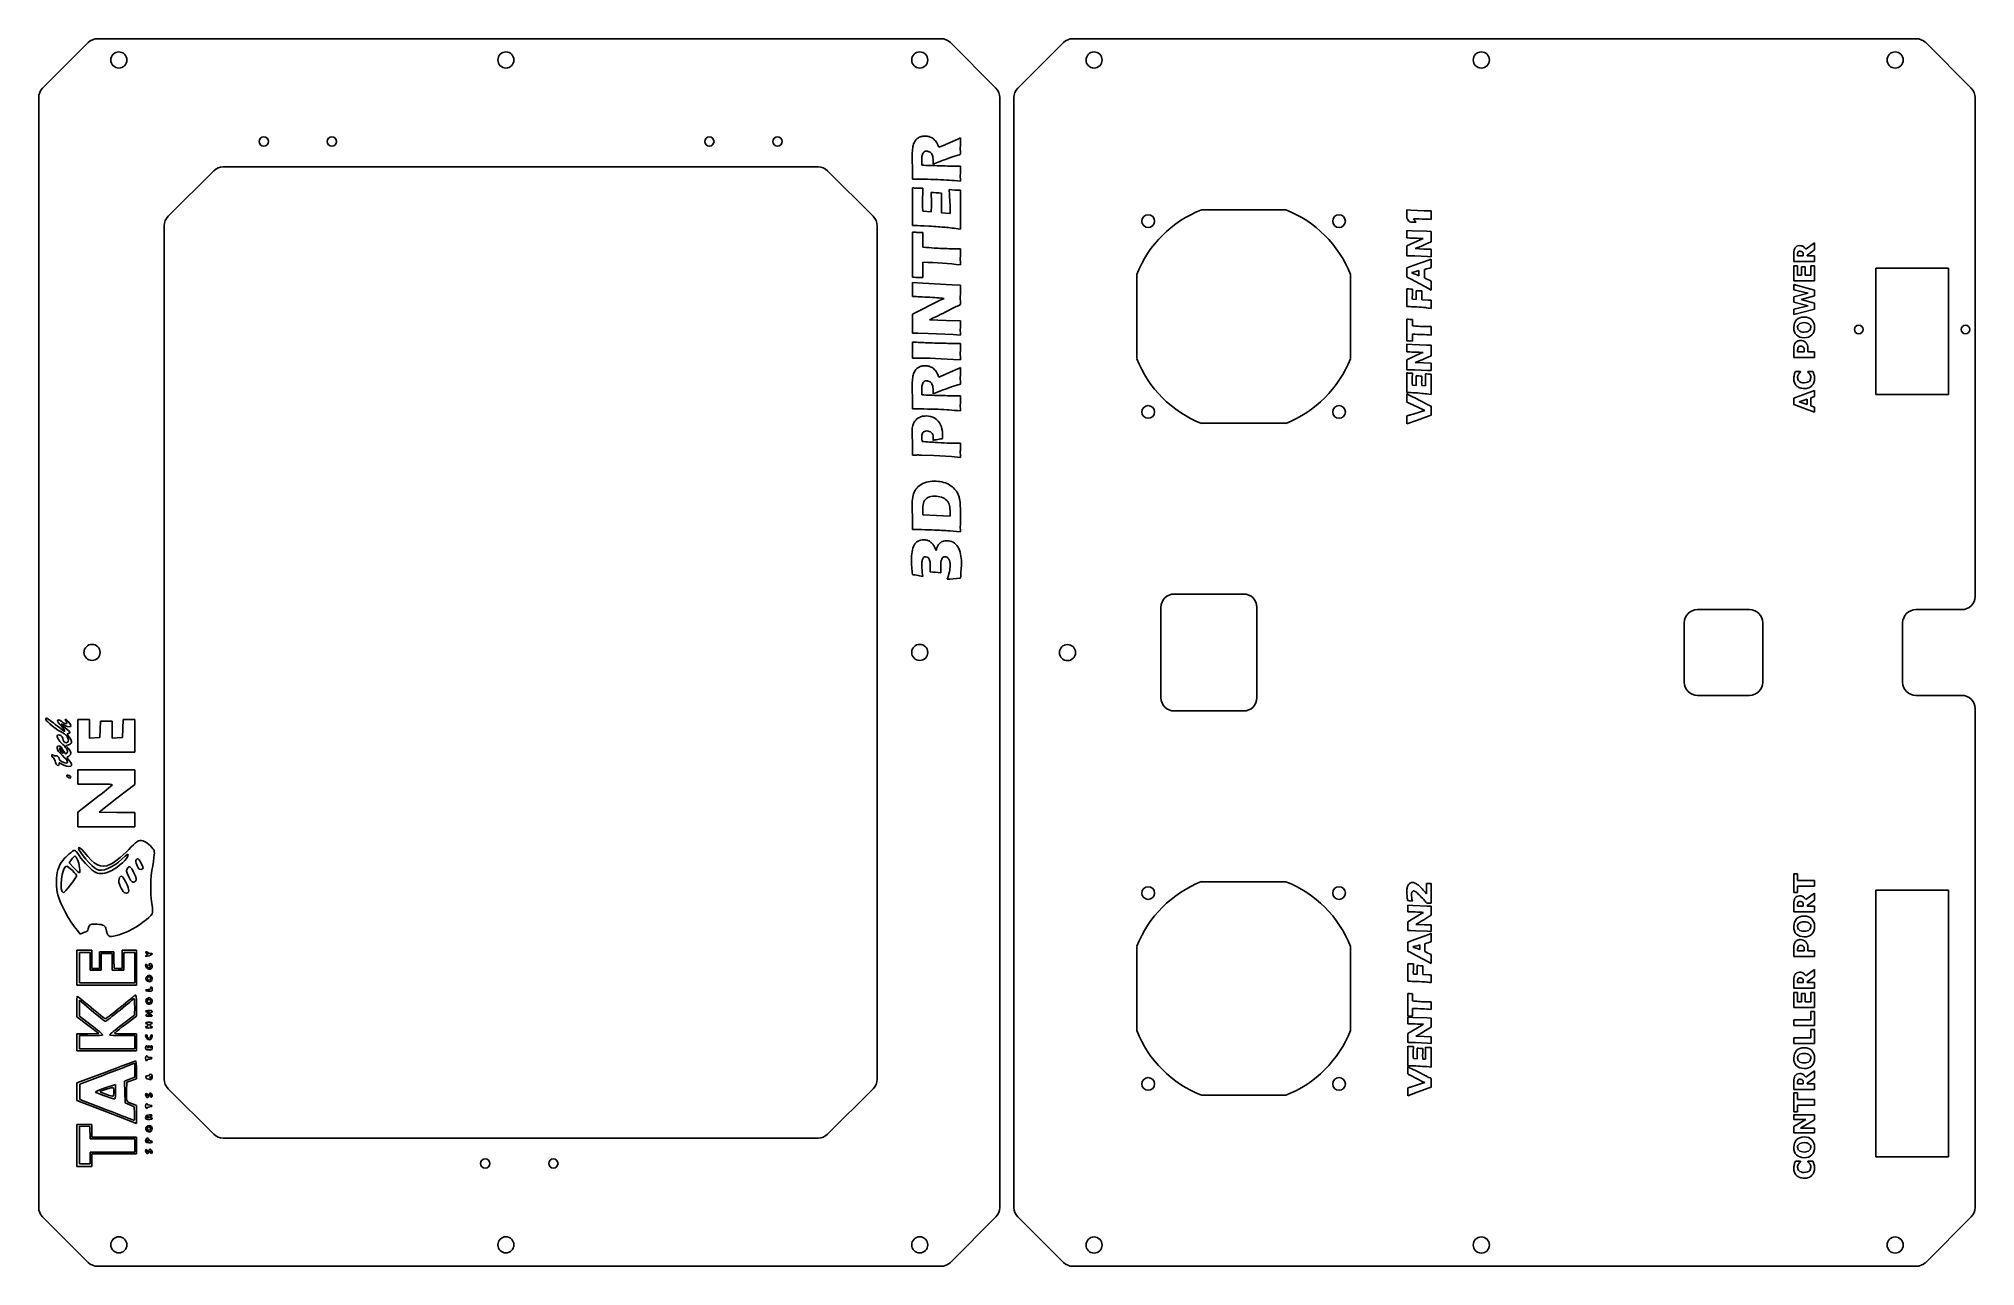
# Model space of a CAD drawing. Header units: millimetres. Extents: x 58 to 783, y 69 to 529.
import ezdxf

# ---------------------------------------------------------------- set-up
doc = ezdxf.new("R2010")
doc.units = ezdxf.units.MM
doc.layers.get('0').update_dxf_attribs({"linetype": 'CONTINUOUS'})

msp = doc.modelspace()

# ---------------------------------------------------------------- linework, layer by layer
at = {"color": 0}
for p, q in [((58.994, 510.508), (76.0758, 527.59)), ((79.568, 529.05), (395.482, 529.05)), ((398.974, 527.59), (416.056, 510.508)), ((424.268, 510.508), (441.35, 527.59)), ((444.906, 529.054), (760.755, 529.054)), ((764.314, 527.59), (781.332, 510.512)), ((57.5345, 91.1546), (57.5345, 507.016)), ((417.516, 507.016), (417.516, 91.1546)), ((422.808, 91.1546), (422.808, 506.952)), ((782.853, 506.956), (782.853, 320.135)), ((394.649, 488.364), (396.36, 489.059)), ((397.813, 489.68), (401.754, 491.462)), ((123.066, 479.584), (105.985, 462.502)), ((126.623, 481.044), (349.443, 481.044)), ((370.082, 462.502), (353, 479.584)), ((396.314, 483.507), (392.532, 482.057)), ((384.778, 473.195), (385.209, 473.17)), ((386.341, 473.107), (387.766, 473.033)), ((402.763, 475.664), (402.763, 475.664)), ((388.652, 464.383), (391.827, 464.125)), ((398.815, 467.79), (398.706, 470.489)), ((398.882, 463.539), (398.882, 465.039)), ((402.735, 465.264), (402.745, 459.532)), ((493.039, 464.979), (524.598, 464.979)), ((569.913, 464.869), (571.412, 464.778)), ((571.412, 464.778), (576.382, 464.573)), ((576.382, 464.573), (578.213, 464.524)), ((578.213, 464.524), (579.085, 464.524)), ((104.524, 139.161), (104.524, 459.01)), ((371.542, 459.01), (371.542, 139.161)), ((385.935, 459.045), (384.778, 459.034)), ((395.707, 463.804), (398.882, 463.539)), ((402.745, 459.532), (402.763, 457.68)), ((569.913, 457.221), (571.913, 457.112)), ((571.913, 457.112), (577.48, 456.897)), ((579.085, 461.342), (579.085, 461.342)), ((384.789, 454.882), (384.778, 456.597)), ((384.778, 456.597), (386.016, 456.519)), ((384.789, 451.707), (384.789, 454.882)), ((384.806, 448.437), (384.789, 451.707)), ((388.652, 451.866), (388.652, 450.963)), ((569.913, 451.432), (575.229, 453.834)), ((573.098, 450.391), (576.351, 450.236)), ((575.229, 453.834), (576.012, 454.166)), ((578.108, 452.519), (576.157, 451.658)), ((576.351, 450.236), (579.085, 450.166)), ((577.48, 456.897), (579.085, 456.868)), ((719.363, 450.13), (722.665, 452.579)), ((722.665, 449.95), (719.843, 447.947)), ((722.665, 452.579), (722.665, 449.95)), ((388.652, 445.311), (388.652, 439.522)), ((402.763, 444.26), (402.763, 444.26)), ((570.957, 447.696), (569.913, 447.696)), ((569.913, 443.216), (572.71, 444.172)), ((572.886, 447.64), (570.957, 447.696)), ((572.71, 444.172), (578.1, 446.112)), ((577.674, 447.442), (572.886, 447.64)), ((576.615, 442.567), (576.615, 439.42)), ((579.085, 447.343), (577.674, 447.442)), ((578.1, 446.112), (579.085, 446.49)), ((579.085, 447.343), (579.085, 447.343)), ((714.904, 445.523), (714.904, 448.659)), ((722.665, 445.523), (714.904, 445.523)), ((714.904, 438.295), (714.904, 443.939)), ((714.904, 443.939), (716.315, 443.939)), ((716.315, 448.179), (716.315, 447.64)), ((716.315, 447.64), (718.432, 447.64)), ((716.315, 443.939), (716.315, 440.411)), ((717.275, 449.404), (717.275, 449.404)), ((717.726, 440.411), (717.726, 443.586)), ((717.726, 443.586), (719.138, 443.586)), ((718.432, 447.64), (718.432, 448.098)), ((719.138, 443.586), (719.138, 440.411)), ((719.843, 447.947), (719.843, 447.64)), ((719.843, 447.64), (722.665, 447.64)), ((721.254, 440.411), (721.254, 443.939)), ((721.254, 443.939), (722.665, 443.939)), ((722.665, 447.64), (722.665, 445.523)), ((722.665, 443.939), (722.665, 438.295)), ((745.645, 395.7), (745.645, 443.071)), ((745.645, 443.071), (772.82, 443.071)), ((772.82, 443.071), (772.82, 395.7)), ((384.778, 437.751), (388.701, 437.413)), ((388.652, 439.522), (387.248, 439.589)), ((388.701, 437.413), (399.616, 436.774)), ((399.616, 436.774), (402.763, 436.693)), ((468.845, 409.162), (468.845, 440.722)), ((548.855, 440.722), (548.855, 409.162)), ((571.571, 438.933), (570.837, 439.311)), ((578.115, 435.416), (571.571, 438.933)), ((572.043, 435.215), (572.029, 434.693)), ((573.416, 440.676), (574.499, 440.207)), ((574.499, 440.207), (574.499, 442.143)), ((579.085, 434.848), (578.115, 435.416)), ((722.665, 438.295), (714.904, 438.295)), ((714.904, 436.933), (722.665, 434.862)), ((714.904, 434.919), (714.904, 436.933)), ((716.315, 440.411), (717.726, 440.411)), ((719.138, 440.411), (721.254, 440.411)), ((384.778, 425.806), (395.108, 431.042)), ((395.108, 431.042), (396.625, 431.765)), ((400.872, 428.523), (397.076, 426.593)), ((570.65, 428.71), (569.913, 428.71)), ((572.015, 434.262), (572.012, 433.836)), ((572.012, 433.836), (572.012, 432.64)), ((572.029, 434.693), (572.015, 434.262)), ((572.029, 431.433), (573.44, 431.363)), ((573.44, 432.266), (573.44, 433.275)), ((573.44, 431.363), (573.44, 432.266)), ((575.589, 431.264), (577.924, 431.102)), ((577.924, 431.102), (578.795, 431.087)), ((578.795, 431.087), (579.085, 431.087)), ((579.085, 431.087), (579.071, 429.563)), ((579.085, 434.848), (579.085, 434.848)), ((720.245, 433.67), (714.904, 434.919)), ((714.904, 432.322), (720.245, 433.67)), ((714.904, 430.336), (714.904, 432.322)), ((720.245, 428.914), (714.904, 430.336)), ((714.904, 427.729), (720.245, 428.914)), ((722.665, 432.664), (717.61, 431.278)), ((717.61, 431.278), (722.665, 429.93)), ((722.665, 434.862), (722.665, 432.664)), ((722.665, 429.93), (722.665, 427.729)), ((391.132, 423.75), (397.45, 423.439)), ((397.45, 423.439), (402.763, 423.298)), ((569.916, 423.136), (569.913, 423.965)), ((569.913, 423.965), (570.59, 423.93)), ((569.916, 421.615), (569.916, 423.136)), ((569.927, 420.049), (569.916, 421.615)), ((572.029, 421.898), (572.029, 421.499)), ((579.085, 427.905), (579.085, 427.905)), ((722.665, 427.729), (714.904, 425.651)), ((714.904, 425.651), (714.904, 427.729)), ((718.785, 424.769), (718.785, 424.769)), ((720.669, 422.123), (720.669, 422.123)), ((386.828, 418.705), (384.778, 418.705)), ((390.61, 418.596), (386.828, 418.705)), ((399.997, 418.204), (390.61, 418.596)), ((402.763, 417.999), (399.997, 418.204)), ((402.763, 414.849), (402.735, 412.052)), ((402.763, 417.999), (402.763, 417.999)), ((569.913, 414.556), (571.913, 414.443)), ((572.029, 415.777), (571.26, 415.812)), ((571.913, 414.443), (577.48, 414.232)), ((572.029, 418.32), (572.029, 415.777)), ((577.48, 414.232), (579.085, 414.203)), ((579.085, 417.971), (579.085, 417.971)), ((717.381, 415.964), (717.381, 415.964)), ((717.43, 413.847), (717.43, 413.847)), ((386.468, 409.409), (384.778, 409.392)), ((402.763, 408.693), (402.763, 408.693)), ((569.913, 408.767), (575.229, 411.17)), ((573.098, 407.726), (576.351, 407.571)), ((575.229, 411.17), (576.012, 411.501)), ((578.108, 409.854), (576.157, 408.993)), ((576.351, 407.571), (579.085, 407.501)), ((714.904, 409.614), (714.904, 412.877)), ((722.665, 409.614), (714.904, 409.614)), ((716.315, 412.044), (716.315, 411.73)), ((716.315, 411.73), (718.785, 411.73)), ((718.785, 411.73), (718.785, 412.249)), ((720.196, 412.926), (720.196, 411.73)), ((720.196, 411.73), (722.665, 411.73)), ((722.665, 411.73), (722.665, 409.614)), ((394.649, 402.29), (396.36, 402.985)), ((397.813, 403.61), (401.754, 405.388)), ((570.957, 405.031), (569.913, 405.031)), ((569.913, 403.811), (570.149, 403.8)), ((570.766, 403.765), (571.542, 403.722)), ((572.886, 404.975), (570.957, 405.031)), ((572.029, 399.225), (573.44, 399.157)), ((577.674, 404.777), (572.886, 404.975)), ((575.557, 399.059), (576.968, 398.992)), ((576.968, 401.108), (576.968, 402.452)), ((576.968, 398.992), (576.968, 399.743)), ((579.085, 404.678), (577.674, 404.777)), ((579.067, 399.669), (579.078, 396.667)), ((579.085, 404.678), (579.085, 404.678)), ((715.539, 404.354), (717.374, 404.354)), ((717.374, 404.354), (717.374, 404.146)), ((720.196, 404.16), (720.196, 404.354)), ((720.196, 404.354), (722.016, 404.354)), ((722.665, 401.75), (722.665, 401.75)), ((396.314, 397.436), (392.532, 395.986)), ((570.502, 396.501), (569.913, 396.494)), ((575.973, 390.056), (570.844, 392.448)), ((572.893, 394.437), (577.49, 392.081)), ((579.078, 396.667), (579.085, 395.697)), ((714.904, 394.307), (722.665, 397.2)), ((714.904, 391.982), (714.904, 394.307)), ((722.665, 389.086), (714.904, 391.982)), ((719.843, 393.972), (716.926, 392.952)), ((716.926, 392.952), (719.843, 391.929)), ((719.843, 391.929), (719.843, 393.972)), ((722.665, 394.942), (721.254, 394.462)), ((721.254, 394.462), (721.254, 391.439)), ((722.665, 397.2), (722.665, 394.942)), ((772.82, 395.7), (745.645, 395.7)), ((402.763, 389.59), (402.763, 389.59)), ((524.598, 384.969), (493.039, 384.969)), ((573.539, 386.034), (569.913, 384.725)), ((572.276, 388.408), (575.451, 389.386)), ((578.263, 387.692), (573.539, 386.034)), ((576.746, 389.742), (575.973, 390.056)), ((579.085, 387.946), (578.263, 387.692)), ((579.085, 387.946), (579.085, 387.946)), ((721.254, 391.439), (722.665, 390.966)), ((722.665, 390.966), (722.665, 389.086)), ((388.327, 379.187), (388.405, 378.178)), ((401.027, 377.476), (402.763, 377.476)), ((402.763, 377.476), (402.735, 374.886)), ((392.797, 372.886), (388.133, 373.055)), ((399.39, 372.487), (392.797, 372.886)), ((402.763, 372.181), (399.39, 372.487)), ((402.763, 372.181), (402.763, 372.181)), ((388.652, 350.611), (398.882, 350.099)), ((402.763, 352.155), (402.724, 346.742)), ((386.32, 345.155), (384.778, 345.155)), ((402.763, 344.261), (402.763, 344.261)), ((388.652, 327.554), (385.636, 328.122)), ((402.763, 326.849), (402.763, 326.849)), ((482.815, 320.96), (508.85, 320.96)), ((477.799, 282.162), (477.799, 315.944)), ((513.803, 315.944), (513.803, 282.162)), ((678.836, 315.117), (698.267, 315.117)), ((760.628, 315.117), (777.836, 315.117)), ((673.823, 288.005), (673.823, 310.103)), ((703.287, 310.103), (703.287, 288.005)), ((755.611, 288.003), (755.611, 310.101)), ((698.267, 282.986), (678.836, 282.986)), ((777.836, 282.986), (760.628, 282.986)), ((508.85, 277.144), (482.815, 277.144)), ((782.853, 277.971), (782.853, 91.1546)), ((72.1184, 261.696), (72.1184, 273.95)), ((72.1184, 273.95), (76.5168, 273.95)), ((76.5168, 273.95), (76.5168, 267.007)), ((80.4443, 267.193), (80.6235, 273.322)), ((80.6235, 273.322), (85, 273.322)), ((85, 273.322), (85, 267.007)), ((88.9275, 267.193), (89.0157, 270.572)), ((89.0157, 270.572), (89.1053, 273.95)), ((89.1053, 273.95), (93.4819, 273.95)), ((93.4819, 273.95), (93.4819, 261.696)), ((66.1762, 262.682), (66.1762, 262.682)), ((68.6622, 264.477), (67.7115, 264.145)), ((67.7115, 264.145), (68.658, 263.067)), ((82.8008, 261.696), (72.1184, 261.696)), ((76.5168, 267.007), (80.4443, 267.193)), ((93.4819, 261.696), (82.8008, 261.696)), ((85, 267.007), (86.964, 267.1)), ((86.964, 267.1), (88.9275, 267.193)), ((68.8234, 260.256), (68.0434, 259.745)), ((68.0434, 259.745), (68.9804, 258.608)), ((69.5205, 256.497), (69.5205, 256.497)), ((72.1184, 249.759), (72.1184, 255.1)), ((72.1184, 255.1), (93.4819, 255.1)), ((93.4819, 255.1), (93.4819, 249.593)), ((69.172, 251.956), (69.172, 251.956)), ((78.7548, 249.759), (72.1184, 249.759)), ((93.4819, 249.593), (86.8123, 244.413)), ((72.1388, 239.233), (78.431, 244.092)), ((86.8123, 244.413), (80.1412, 239.233)), ((72.1184, 233.735), (72.1293, 236.484)), ((82.8008, 233.735), (72.1184, 233.735)), ((72.1293, 236.484), (72.1388, 239.233)), ((80.1412, 239.233), (86.8123, 239.147)), ((93.4819, 233.735), (82.8008, 233.735)), ((86.8123, 239.147), (93.4819, 239.063)), ((93.4819, 239.063), (93.4819, 233.735)), ((69.7523, 221.467), (68.8703, 220.194)), ((68.8703, 220.194), (70.7196, 218.324)), ((72.099, 221.404), (72.099, 221.404)), ((95.7531, 220.38), (95.7531, 220.38)), ((100.211, 219.126), (100.211, 219.126)), ((70.1657, 217.31), (70.1657, 217.31)), ((90.1802, 213.008), (90.1802, 213.008)), ((93.1277, 216.541), (93.1277, 216.541)), ((493.039, 213.136), (524.598, 213.136)), ((714.904, 209.083), (714.904, 216.138)), ((714.904, 216.138), (716.315, 216.138)), ((716.315, 216.138), (716.315, 213.669)), ((716.315, 213.669), (722.665, 213.669)), ((722.665, 211.552), (716.315, 211.552)), ((716.315, 211.552), (716.315, 209.083)), ((722.665, 213.669), (722.665, 211.552)), ((570.283, 204.363), (572.202, 204.253)), ((572.043, 205.831), (571.221, 206.007)), ((572.202, 204.253), (577.554, 204.038)), ((577.335, 208.653), (577.338, 209.447)), ((577.554, 204.038), (579.099, 204.01)), ((579.099, 205.125), (579.099, 205.125)), ((716.315, 209.083), (714.904, 209.083)), ((714.904, 201.866), (714.904, 205.002)), ((716.315, 204.523), (716.315, 203.983)), ((716.315, 203.983), (718.432, 203.983)), ((717.275, 205.747), (717.275, 205.747)), ((718.432, 203.983), (718.432, 204.44)), ((719.363, 206.474), (722.665, 208.922)), ((722.665, 206.292), (719.843, 204.291)), ((719.843, 204.291), (719.843, 203.983)), ((719.843, 203.983), (722.665, 203.983)), ((722.665, 208.922), (722.665, 206.292)), ((722.665, 203.983), (722.665, 201.866)), ((745.645, 210.026), (772.82, 210.026)), ((745.645, 110.078), (745.645, 210.026)), ((772.82, 210.026), (772.82, 110.078)), ((570.283, 198.162), (575.398, 201.243)), ((573.338, 197.186), (576.464, 197.032)), ((575.398, 201.243), (576.15, 201.668)), ((578.16, 200.102), (576.28, 198.923)), ((576.464, 197.032), (579.099, 196.96)), ((722.665, 201.866), (714.904, 201.866)), ((718.785, 200.279), (718.785, 200.279)), ((720.669, 197.633), (720.669, 197.633)), ((73.0747, 193.555), (72.0065, 194.873)), ((74.4707, 194.073), (73.0747, 193.555)), ((468.845, 157.384), (468.845, 188.944)), ((548.855, 188.944), (548.855, 157.384)), ((571.288, 194.844), (570.283, 194.844)), ((570.283, 190.555), (572.975, 191.503)), ((573.14, 194.788), (571.288, 194.844)), ((572.975, 191.503), (578.157, 193.444)), ((577.744, 194.59), (573.14, 194.788)), ((574.866, 187.711), (574.866, 189.513)), ((576.629, 189.916), (576.629, 186.994)), ((579.099, 194.491), (577.744, 194.59)), ((578.157, 193.444), (579.099, 193.824)), ((579.099, 194.491), (579.099, 194.491)), ((717.381, 191.474), (717.381, 191.474)), ((717.43, 189.358), (717.43, 189.358)), ((71.804, 174.353), (71.804, 187.551)), ((71.804, 187.551), (77.4594, 187.551)), ((76.8311, 186.607), (72.7467, 186.607)), ((72.7467, 186.607), (72.7467, 175.297)), ((76.8311, 180.011), (76.8311, 186.607)), ((77.4594, 187.551), (77.4594, 180.639)), ((80.2873, 180.639), (80.2873, 186.921)), ((80.2873, 186.921), (85.6051, 186.921)), ((84.9986, 186.294), (80.9156, 186.294)), ((80.9156, 186.294), (80.9156, 180.011)), ((84.9986, 180.011), (84.9986, 186.294)), ((85.6051, 186.921), (85.6947, 183.859)), ((85.6947, 183.859), (85.7857, 180.796)), ((88.7691, 180.604), (88.7691, 187.551)), ((88.7691, 187.551), (94.1105, 187.551)), ((91.4396, 186.607), (89.3974, 186.607)), ((89.3974, 186.607), (89.3974, 180.011)), ((93.4819, 186.607), (91.4396, 186.607)), ((93.4819, 175.297), (93.4819, 186.607)), ((94.1105, 187.551), (94.1105, 174.353)), ((98.9044, 185.451), (98.9044, 185.451)), ((571.877, 186.405), (571.172, 186.763)), ((578.168, 183.075), (571.877, 186.405)), ((572.389, 181.39), (572.385, 180.965)), ((572.396, 181.82), (572.389, 181.39)), ((572.414, 182.343), (572.396, 181.82)), ((573.828, 188.135), (574.866, 187.711)), ((579.099, 182.541), (578.168, 183.075)), ((579.099, 182.541), (579.099, 182.541)), ((714.904, 185.124), (714.904, 188.388)), ((722.665, 185.124), (714.904, 185.124)), ((716.315, 187.555), (716.315, 187.241)), ((716.315, 187.241), (718.785, 187.241)), ((718.785, 187.241), (718.785, 187.759)), ((720.196, 188.437), (720.196, 187.241)), ((720.196, 187.241), (722.665, 187.241)), ((722.665, 187.241), (722.665, 185.124)), ((82.9564, 174.353), (71.804, 174.353)), ((72.7467, 175.297), (93.4819, 175.297)), ((80.9156, 180.011), (76.8311, 180.011)), ((77.4594, 180.639), (80.2873, 180.639)), ((94.1105, 174.353), (82.9564, 174.353)), ((89.3974, 180.011), (84.9986, 180.011)), ((85.7857, 180.796), (87.2765, 180.701)), ((87.2765, 180.701), (88.7691, 180.604)), ((98.8233, 177.497), (98.8233, 177.497)), ((99.6142, 175.931), (99.6142, 175.931)), ((99.7148, 180.713), (99.7148, 180.713)), ((570.988, 175.845), (570.283, 175.845)), ((572.385, 180.965), (572.385, 179.769)), ((572.396, 178.562), (573.807, 178.49)), ((573.807, 179.395), (573.807, 180.403)), ((573.807, 178.49), (573.807, 179.395)), ((575.952, 178.397), (578.058, 178.231)), ((578.058, 178.231), (578.838, 178.215)), ((578.838, 178.215), (579.099, 178.215)), ((579.099, 178.215), (579.088, 176.859)), ((579.099, 175.387), (579.099, 175.387)), ((714.904, 173.241), (714.904, 176.378)), ((716.315, 175.898), (716.315, 175.358)), ((716.315, 175.358), (718.432, 175.358)), ((717.275, 177.122), (717.275, 177.122)), ((718.432, 175.358), (718.432, 175.816)), ((719.363, 177.85), (722.665, 180.297)), ((722.665, 177.668), (719.843, 175.667)), ((719.843, 175.667), (719.843, 175.358)), ((719.843, 175.358), (722.665, 175.358)), ((722.665, 180.297), (722.665, 177.668)), ((722.665, 175.358), (722.665, 173.241)), ((74.3962, 167.386), (72.7467, 168.777)), ((72.7467, 168.777), (72.7467, 162.76)), ((94.1091, 166.905), (94.1091, 162.834)), ((98.8233, 172.154), (98.8233, 172.154)), ((98.8233, 169.015), (98.8233, 169.015)), ((99.6237, 167.455), (99.6237, 167.455)), ((570.29, 170.44), (570.283, 171.294)), ((570.283, 171.294), (570.847, 171.256)), ((570.29, 168.852), (570.29, 170.44)), ((570.297, 167.215), (570.29, 168.852)), ((572.043, 168.935), (572.043, 168.483)), ((722.665, 173.241), (714.904, 173.241)), ((714.904, 166.014), (714.904, 171.658)), ((714.904, 171.658), (716.315, 171.658)), ((716.315, 171.658), (716.315, 168.13)), ((716.315, 168.13), (717.726, 168.13)), ((717.726, 168.13), (717.726, 171.305)), ((717.726, 171.305), (719.138, 171.305)), ((719.138, 171.305), (719.138, 168.13)), ((719.138, 168.13), (721.254, 168.13)), ((721.254, 168.13), (721.254, 171.658)), ((721.254, 171.658), (722.665, 171.658)), ((722.665, 171.658), (722.665, 166.014)), ((71.8069, 162.574), (71.804, 166.422)), ((75.9492, 159.432), (71.8069, 162.574)), ((72.7467, 162.76), (77.1454, 159.42)), ((88.7554, 159.614), (93.4544, 163.202)), ((94.1091, 162.834), (90.0328, 159.719)), ((93.4544, 163.202), (93.4681, 166.265)), ((98.2638, 163.813), (98.9623, 164.302)), ((98.9623, 164.302), (98.2652, 164.302)), ((99.2159, 163.853), (98.352, 163.383)), ((98.352, 163.383), (99.2159, 163.372)), ((98.8233, 162.731), (98.8233, 162.731)), ((570.283, 162.431), (572.202, 162.32)), ((572.043, 162.767), (571.405, 162.8)), ((572.043, 165.655), (572.043, 162.767)), ((572.202, 162.32), (577.554, 162.106)), ((575.398, 159.311), (576.15, 159.735)), ((577.554, 162.106), (579.099, 162.078)), ((579.099, 165.308), (579.099, 165.308)), ((722.665, 166.014), (714.904, 166.014)), ((714.904, 159.272), (714.904, 161.389)), ((714.904, 161.389), (721.254, 161.389)), ((721.254, 161.389), (721.254, 164.564)), ((721.254, 164.564), (722.665, 164.564)), ((722.665, 164.564), (722.665, 159.272)), ((71.804, 156.115), (75.9478, 156.2)), ((71.804, 149.849), (71.804, 156.115)), ((77.1454, 155.505), (72.7467, 155.505)), ((72.7467, 155.505), (72.7467, 150.478)), ((75.9478, 156.2), (80.0901, 156.289)), ((80.0901, 156.289), (75.9492, 159.432)), ((93.4819, 155.505), (88.7691, 155.505)), ((90.0247, 156.132), (94.1091, 156.132)), ((93.4819, 150.478), (93.4819, 155.505)), ((94.1091, 156.132), (94.1091, 149.849)), ((98.8233, 158.331), (98.8233, 158.331)), ((99.7398, 154.484), (99.7398, 154.484)), ((570.283, 156.229), (575.398, 159.311)), ((571.288, 152.911), (570.283, 152.911)), ((573.14, 152.856), (571.288, 152.911)), ((577.744, 152.658), (573.14, 152.856)), ((573.338, 155.254), (576.464, 155.099)), ((578.16, 158.17), (576.28, 156.99)), ((576.464, 155.099), (579.099, 155.028)), ((579.099, 152.558), (577.744, 152.658)), ((579.099, 152.558), (579.099, 152.558)), ((722.665, 159.272), (714.904, 159.272)), ((714.904, 152.531), (714.904, 154.648)), ((714.904, 154.648), (721.254, 154.648)), ((722.665, 152.531), (714.904, 152.531)), ((721.254, 154.648), (721.254, 157.823)), ((721.254, 157.823), (722.665, 157.823)), ((722.665, 157.823), (722.665, 152.531)), ((82.9564, 149.849), (71.804, 149.849)), ((72.7467, 150.478), (93.4819, 150.478)), ((94.1091, 149.849), (82.9564, 149.849)), ((93.4819, 145.116), (91.8326, 144.49)), ((93.4819, 139.872), (93.4819, 145.116)), ((98.8233, 150.163), (98.8233, 150.163)), ((99.1376, 146.707), (99.1376, 146.707)), ((570.283, 151.485), (570.523, 151.474)), ((571.133, 151.441), (571.906, 151.397)), ((572.396, 146.904), (573.807, 146.827)), ((575.924, 146.717), (576.982, 146.662)), ((576.982, 148.784), (576.982, 150.134)), ((576.982, 146.662), (576.982, 147.411)), ((579.081, 147.522), (579.092, 144.655)), ((718.785, 150.943), (718.785, 150.943)), ((720.669, 148.298), (720.669, 148.298)), ((71.815, 137.753), (82.7098, 141.837)), ((81.5428, 140.604), (72.9036, 137.341)), ((89.6938, 138.456), (91.5885, 139.164)), ((89.7819, 134.352), (89.6938, 138.456)), ((90.4998, 138.023), (90.4117, 134.557)), ((94.113, 139.321), (90.4998, 138.023)), ((91.5885, 139.164), (93.4819, 139.872)), ((94.113, 142.726), (94.113, 139.321)), ((99.4516, 140.111), (99.4516, 140.111)), ((99.7617, 139.161), (99.7617, 139.161)), ((570.851, 144.198), (570.283, 144.192)), ((575.927, 138.227), (571.151, 140.707)), ((573.144, 142.378), (577.568, 140.156)), ((576.651, 137.902), (575.927, 138.227)), ((579.092, 144.655), (579.099, 143.729)), ((714.904, 135.26), (714.904, 138.396)), ((716.315, 137.917), (716.315, 137.377)), ((717.275, 139.14), (717.275, 139.14)), ((718.432, 137.377), (718.432, 137.834)), ((719.363, 139.868), (722.665, 142.315)), ((722.665, 139.686), (719.843, 137.685)), ((722.665, 142.315), (722.665, 139.686)), ((71.8097, 131.156), (71.815, 137.753)), ((82.9592, 126.876), (71.8097, 131.156)), ((72.9036, 137.341), (72.9036, 131.538)), ((72.9036, 131.538), (82.9564, 127.659)), ((82.4699, 135.97), (86.2556, 137.236)), ((85.2054, 136.026), (85.2054, 136.026)), ((85.6904, 131.764), (85.6904, 131.764)), ((86.2556, 137.236), (86.2556, 134.411)), ((89.8687, 130.251), (89.7819, 134.352)), ((99.7673, 132.412), (99.7659, 132.412)), ((105.985, 135.605), (123.066, 118.524)), ((353, 118.524), (370.082, 135.605)), ((524.598, 133.128), (493.039, 133.128)), ((573.768, 134.241), (570.283, 132.935)), ((572.484, 136.606), (575.444, 137.554)), ((578.309, 135.901), (573.768, 134.241)), ((579.099, 136.154), (578.309, 135.901)), ((579.099, 136.154), (579.099, 136.154)), ((722.665, 135.26), (714.904, 135.26)), ((714.904, 126.994), (714.904, 134.05)), ((714.904, 134.05), (716.315, 134.05)), ((716.315, 137.377), (718.432, 137.377)), ((716.315, 134.05), (716.315, 131.58)), ((716.315, 131.58), (722.665, 131.58)), ((719.843, 137.685), (719.843, 137.377)), ((719.843, 137.377), (722.665, 137.377)), ((722.665, 137.377), (722.665, 135.26)), ((722.665, 131.58), (722.665, 129.464)), ((94.113, 122.598), (82.9592, 126.876)), ((91.597, 129.556), (89.8687, 130.251)), ((93.3249, 128.864), (91.597, 129.556)), ((92.6207, 129.901), (94.113, 129.343)), ((93.4159, 126.318), (93.3249, 128.864)), ((94.113, 129.343), (94.113, 122.598)), ((98.5312, 125.171), (98.5312, 125.171)), ((98.8233, 124.087), (98.8233, 124.087)), ((99.1376, 128.8), (99.1376, 128.8)), ((716.315, 126.994), (714.904, 126.994)), ((714.904, 124.04), (714.904, 125.804)), ((714.904, 125.804), (722.665, 125.804)), ((714.904, 121.389), (719.353, 124.04)), ((719.353, 124.04), (714.904, 124.04)), ((722.665, 129.464), (716.315, 129.464)), ((716.315, 129.464), (716.315, 126.994)), ((722.665, 123.952), (717.342, 120.865)), ((722.665, 125.804), (722.665, 123.952)), ((71.804, 106.493), (71.804, 122.2)), ((71.804, 122.2), (77.4594, 122.2)), ((76.6741, 121.416), (72.7467, 121.604)), ((72.7467, 121.604), (72.7467, 107.435)), ((76.8586, 116.86), (76.6741, 121.416)), ((85.1697, 116.86), (76.8586, 116.86)), ((77.4594, 122.2), (77.4594, 117.489)), ((77.4594, 117.489), (94.1105, 117.489)), ((93.4819, 116.86), (85.1697, 116.86)), ((93.4819, 111.833), (93.4819, 116.86)), ((94.1105, 117.489), (94.1105, 111.205)), ((98.5312, 116.375), (98.5312, 116.375)), ((98.8233, 121.259), (98.8233, 121.259)), ((99.6237, 119.701), (99.6237, 119.701)), ((349.443, 117.062), (126.623, 117.062)), ((714.904, 119.101), (714.904, 121.389)), ((722.665, 119.101), (714.904, 119.101)), ((717.342, 120.865), (722.665, 120.865)), ((718.785, 117.513), (718.785, 117.513)), ((722.665, 120.865), (722.665, 119.101)), ((76.8311, 107.435), (76.8311, 111.833)), ((76.8311, 111.833), (93.4819, 111.833)), ((85.7843, 111.205), (77.4594, 111.205)), ((77.4594, 111.205), (77.4594, 106.493)), ((94.1105, 111.205), (85.7843, 111.205)), ((98.8233, 115.288), (98.8233, 115.288)), ((99.7673, 111.363), (99.7659, 111.362)), ((720.669, 114.868), (720.669, 114.868)), ((772.82, 110.078), (745.645, 110.078)), ((77.4594, 106.493), (71.804, 106.493)), ((72.7467, 107.435), (76.8311, 107.435)), ((715.539, 108.452), (717.374, 108.452)), ((717.374, 108.452), (717.374, 108.242)), ((720.196, 108.259), (720.196, 108.452)), ((720.196, 108.452), (722.016, 108.452)), ((722.665, 105.85), (722.665, 105.85)), ((76.0758, 70.5171), (58.994, 87.5993)), ((416.056, 87.5993), (398.974, 70.5171)), ((441.35, 70.5171), (424.268, 87.5979)), ((781.332, 87.5979), (764.314, 70.5157)), ((395.482, 69.0548), (79.568, 69.0548)), ((760.755, 69.0563), (444.906, 69.0563))]:
    msp.add_line(p, q, dxfattribs=at)
for points in [[(79.5997, 529.05), (78.2782, 529.05), (77.0103, 528.525), (76.0758, 527.59)], [(87.5386, 524.097), (85.8725, 524.097), (84.522, 522.746), (84.522, 521.081)], [(90.5538, 521.081), (90.5538, 522.746), (89.2044, 524.097), (87.5386, 524.097)], [(232.508, 524.097), (230.843, 524.097), (229.491, 522.746), (229.491, 521.081)], [(235.525, 521.081), (235.525, 522.746), (234.174, 524.097), (232.508, 524.097)], [(387.512, 524.097), (385.847, 524.097), (384.496, 522.746), (384.496, 521.081)], [(390.529, 521.081), (390.529, 522.746), (389.177, 524.097), (387.512, 524.097)], [(398.974, 527.59), (398.039, 528.525), (396.773, 529.05), (395.45, 529.05)], [(444.874, 529.05), (443.551, 529.05), (442.285, 528.525), (441.35, 527.59)], [(452.811, 524.097), (451.146, 524.097), (449.795, 522.746), (449.795, 521.081)], [(455.828, 521.081), (455.828, 522.746), (454.477, 524.097), (452.811, 524.097)], [(597.849, 524.097), (596.18, 524.097), (594.829, 522.746), (594.829, 521.081)], [(600.862, 521.081), (600.862, 522.746), (599.514, 524.097), (597.849, 524.097)], [(752.845, 524.097), (751.18, 524.097), (749.829, 522.746), (749.829, 521.081)], [(755.862, 521.077), (755.862, 522.746), (754.514, 524.097), (752.845, 524.097)], [(764.247, 527.586), (763.312, 528.521), (762.042, 529.047), (760.723, 529.047)], [(84.522, 521.081), (84.5206, 519.416), (85.8711, 518.065), (87.5372, 518.065)], [(87.5372, 518.065), (89.203, 518.065), (90.5538, 519.416), (90.5538, 521.081)], [(229.491, 521.081), (229.491, 519.416), (230.842, 518.065), (232.507, 518.065)], [(232.508, 518.065), (234.174, 518.065), (235.525, 519.416), (235.525, 521.081)], [(384.496, 521.081), (384.496, 519.416), (385.844, 518.065), (387.512, 518.065)], [(387.512, 518.065), (389.177, 518.065), (390.529, 519.416), (390.529, 521.081)], [(449.795, 521.081), (449.795, 519.416), (451.143, 518.065), (452.808, 518.065)], [(452.811, 518.065), (454.477, 518.065), (455.828, 519.412), (455.828, 521.081)], [(594.829, 521.081), (594.829, 519.416), (596.177, 518.068), (597.845, 518.068)], [(597.845, 518.068), (599.511, 518.068), (600.862, 519.416), (600.862, 521.081)], [(749.829, 521.081), (749.829, 519.412), (751.18, 518.061), (752.845, 518.061)], [(752.845, 518.061), (754.511, 518.061), (755.862, 519.412), (755.862, 521.077)], [(58.994, 510.508), (58.0595, 509.573), (57.5345, 508.307), (57.5345, 506.984)], [(417.516, 506.984), (417.516, 508.307), (416.99, 509.573), (416.056, 510.508)], [(424.268, 510.508), (423.333, 509.573), (422.808, 508.307), (422.808, 506.984)], [(782.789, 506.984), (782.789, 508.303), (782.267, 509.573), (781.332, 510.508)], [(140.085, 490.538), (140.083, 489.574), (140.866, 488.791), (141.829, 488.791)], [(141.83, 492.284), (140.866, 492.284), (140.085, 491.504), (140.085, 490.538)], [(143.576, 490.538), (143.576, 491.501), (142.795, 492.284), (141.83, 492.284)], [(141.83, 488.791), (142.794, 488.791), (143.576, 489.571), (143.576, 490.538)], [(167.357, 492.284), (166.393, 492.284), (165.611, 491.504), (165.611, 490.538)], [(165.611, 490.538), (165.611, 489.574), (166.393, 488.791), (167.357, 488.791)], [(169.103, 490.538), (169.103, 491.501), (168.322, 492.284), (167.357, 492.284)], [(167.357, 488.791), (168.322, 488.791), (169.103, 489.571), (169.103, 490.538)], [(308.708, 492.284), (307.744, 492.284), (306.962, 491.504), (306.962, 490.538)], [(306.962, 490.538), (306.962, 489.574), (307.744, 488.791), (308.708, 488.791)], [(310.454, 490.538), (310.454, 491.501), (309.673, 492.284), (308.708, 492.284)], [(308.708, 488.791), (309.673, 488.791), (310.454, 489.571), (310.454, 490.538)], [(334.235, 492.284), (333.272, 492.284), (332.489, 491.504), (332.489, 490.538)], [(332.489, 490.538), (332.489, 489.574), (333.27, 488.791), (334.235, 488.791)], [(335.981, 490.538), (335.981, 491.501), (335.2, 492.284), (334.235, 492.284)], [(334.235, 488.791), (335.2, 488.791), (335.981, 489.571), (335.981, 490.538)], [(384.701, 484.681), (384.605, 485.747), (384.743, 486.823), (384.828, 487.708)], [(384.828, 487.708), (384.87, 488.354), (385.018, 488.971), (385.209, 489.518)], [(385.209, 489.518), (385.367, 490.03), (385.625, 490.516), (385.9, 490.883)], [(385.9, 490.883), (386.151, 491.236), (386.479, 491.564), (386.81, 491.811)], [(386.81, 491.811), (387.054, 491.966), (387.541, 492.245), (387.996, 492.383)], [(387.996, 492.383), (388.433, 492.478), (388.934, 492.591), (389.453, 492.591)], [(389.139, 486.657), (388.811, 486.438), (388.645, 486.142), (388.511, 485.711)], [(390.112, 486.953), (389.724, 486.953), (389.417, 486.855), (389.139, 486.657)], [(389.453, 492.591), (390.003, 492.478), (390.574, 492.517), (391.082, 492.365)], [(391.368, 486.533), (390.892, 486.717), (390.553, 486.953), (390.112, 486.953)], [(391.082, 492.365), (391.481, 492.174), (392.063, 491.977), (392.504, 491.656)], [(392.25, 485.309), (392.038, 485.81), (391.767, 486.258), (391.368, 486.533)], [(392.504, 491.656), (392.843, 491.292), (393.333, 490.922), (393.658, 490.432)], [(393.658, 490.432), (393.958, 489.843), (394.31, 489.253), (394.649, 488.364)], [(396.36, 489.059), (396.734, 489.141), (397.316, 489.462), (397.813, 489.68)], [(401.754, 491.462), (401.909, 491.448), (402.262, 491.68), (402.763, 491.885)], [(402.735, 488.911), (402.629, 488.199), (402.745, 487.204), (402.763, 485.736)], [(402.763, 491.885), (402.745, 490.298), (402.735, 489.419), (402.735, 488.911)], [(123.066, 479.584), (124, 480.519), (125.268, 481.044), (126.589, 481.044)], [(353, 479.584), (352.065, 480.519), (350.798, 481.044), (349.476, 481.044)], [(384.761, 481.711), (384.605, 482.713), (384.701, 483.718), (384.701, 484.681)], [(384.817, 479.132), (384.803, 479.739), (384.799, 480.699), (384.761, 481.711)], [(384.778, 476.451), (384.803, 477.531), (384.817, 478.451), (384.817, 479.132)], [(388.511, 485.711), (388.299, 485.228), (388.299, 484.628), (388.299, 483.732)], [(388.299, 483.732), (388.299, 483.33), (388.306, 483.119), (388.32, 482.798)], [(388.32, 482.798), (388.327, 482.448), (388.345, 482.096), (388.355, 481.662)], [(388.355, 481.662), (390.162, 481.577), (392.409, 481.503), (395.037, 481.436)], [(392.532, 483.503), (392.532, 484.142), (392.441, 484.77), (392.25, 485.309)], [(392.532, 482.057), (392.532, 482.536), (392.532, 483.03), (392.532, 483.503)], [(395.037, 481.436), (397.648, 481.33), (400.237, 481.334), (402.763, 481.316)], [(398.97, 484.512), (398.311, 484.276), (397.454, 483.948), (396.314, 483.507)], [(400.184, 484.918), (399.577, 484.731), (399.256, 484.621), (398.97, 484.512)], [(402.763, 485.736), (402.301, 485.521), (401.44, 485.313), (400.184, 484.918)], [(402.763, 481.316), (402.745, 479.834), (402.735, 478.878), (402.735, 478.437)], [(389.103, 476.402), (387.255, 476.426), (385.847, 476.451), (384.778, 476.451)], [(384.806, 466.284), (384.792, 468.856), (384.796, 471.205), (384.778, 473.195)], [(385.209, 473.17), (385.286, 473.054), (385.692, 473.142), (386.341, 473.107)], [(387.766, 473.033), (388.013, 472.952), (388.38, 473.004), (388.691, 473.004)], [(388.691, 473.004), (388.609, 471.311), (388.585, 469.988), (388.585, 468.873)], [(394.275, 476.254), (392.529, 476.239), (390.917, 476.37), (389.103, 476.402)], [(398.586, 476.028), (397.33, 476.112), (395.912, 476.19), (394.275, 476.254)], [(398.706, 470.489), (398.632, 470.852), (398.632, 471.558), (398.53, 472.496)], [(398.53, 472.496), (399.895, 472.394), (401.306, 472.306), (402.763, 472.239)], [(402.763, 475.664), (401.218, 475.82), (399.824, 475.94), (398.586, 476.028)], [(402.735, 478.437), (402.629, 477.82), (402.745, 476.998), (402.763, 475.664)], [(402.763, 472.239), (402.745, 470.083), (402.735, 467.79), (402.735, 465.264)], [(384.778, 459.034), (384.792, 460.932), (384.806, 463.448), (384.806, 466.284)], [(388.585, 468.873), (388.489, 467.565), (388.588, 466.824), (388.592, 466.393)], [(388.592, 466.393), (388.497, 465.882), (388.616, 465.293), (388.652, 464.383)], [(391.866, 467.635), (391.855, 468.087), (391.855, 469.378), (391.827, 471.438)], [(391.827, 471.438), (392.913, 471.353), (394.204, 471.272), (395.707, 471.195)], [(391.827, 464.125), (391.855, 465.095), (391.866, 466.298), (391.866, 467.635)], [(395.686, 467.773), (395.577, 466.52), (395.693, 465.272), (395.707, 463.804)], [(395.707, 471.195), (395.693, 469.674), (395.686, 468.57), (395.686, 467.773)], [(398.882, 465.039), (398.882, 465.381), (398.861, 466.4), (398.815, 467.79)], [(493.032, 464.961), (481.947, 460.59), (473.174, 451.817), (468.799, 440.732)], [(548.841, 440.722), (544.467, 451.81), (535.697, 460.583), (524.612, 464.958)], [(569.927, 463.271), (569.923, 463.737), (569.923, 464.326), (569.913, 464.869)], [(579.085, 464.524), (579.078, 464.111), (579.071, 463.621), (579.071, 463.035)], [(105.984, 462.502), (105.049, 461.571), (104.524, 460.301), (104.524, 458.978)], [(371.542, 458.978), (371.542, 460.301), (371.016, 461.567), (370.082, 462.502)], [(390.973, 458.826), (388.37, 458.943), (386.757, 459.045), (385.935, 459.045)], [(397.069, 458.385), (395.439, 458.537), (393.509, 458.682), (390.973, 458.826)], [(402.763, 457.68), (400.498, 458.001), (398.6, 458.237), (397.069, 458.385)], [(473.068, 463.074), (471.752, 463.074), (470.687, 462.008), (470.687, 460.693)], [(470.687, 460.693), (470.687, 459.377), (471.752, 458.311), (473.068, 458.311)], [(475.449, 460.693), (475.449, 462.005), (474.384, 463.074), (473.068, 463.074)], [(473.068, 458.311), (474.384, 458.311), (475.449, 459.377), (475.449, 460.693)], [(544.569, 463.074), (543.253, 463.074), (542.188, 462.008), (542.188, 460.693)], [(542.188, 460.693), (542.188, 459.377), (543.253, 458.311), (544.569, 458.311)], [(546.95, 460.693), (546.95, 462.005), (545.885, 463.074), (544.569, 463.074)], [(544.569, 458.311), (545.885, 458.311), (546.95, 459.377), (546.95, 460.693)], [(569.913, 461.811), (569.923, 462.195), (569.927, 462.721), (569.927, 463.271)], [(570.142, 461.546), (570.018, 461.536), (570.018, 461.691), (569.913, 461.811)], [(569.927, 455.814), (569.923, 455.976), (569.923, 456.445), (569.913, 457.221)], [(570.495, 461.073), (570.23, 461.306), (570.191, 461.49), (570.142, 461.546)], [(570.971, 460.379), (570.837, 460.551), (570.682, 460.816), (570.495, 461.073)], [(572.103, 460.35), (571.564, 460.347), (571.211, 460.379), (570.971, 460.379)], [(573.44, 460.283), (573.063, 460.308), (572.615, 460.333), (572.103, 460.35)], [(575.719, 461.49), (574.114, 461.504), (573.063, 461.592), (572.393, 461.603)], [(572.393, 461.603), (572.495, 461.37), (572.604, 461.317), (572.707, 461.176)], [(572.707, 461.176), (572.699, 460.978), (573.052, 460.742), (573.44, 460.283)], [(579.085, 461.342), (578.39, 461.384), (577.268, 461.433), (575.719, 461.49)], [(579.071, 463.035), (578.958, 462.259), (579.078, 461.79), (579.085, 461.342)], [(386.016, 456.519), (386.62, 456.396), (387.234, 456.459), (387.671, 456.445)], [(387.671, 456.445), (388.08, 456.367), (388.433, 456.424), (388.652, 456.424)], [(388.652, 456.424), (388.652, 454.526), (388.652, 453.062), (388.652, 451.866)], [(388.652, 450.963), (390.207, 450.811), (391.643, 450.695), (392.956, 450.614)], [(392.956, 450.614), (394.818, 450.501), (396.674, 450.416), (398.452, 450.356)], [(398.452, 450.356), (400.138, 450.264), (401.666, 450.268), (402.763, 450.268)], [(402.763, 450.268), (402.745, 448.779), (402.735, 447.82), (402.735, 447.386)], [(569.913, 454.399), (569.923, 454.985), (569.927, 455.457), (569.927, 455.814)], [(572.784, 454.321), (571.38, 454.279), (570.442, 454.399), (569.913, 454.399)], [(569.927, 449.689), (569.923, 450.025), (569.923, 450.684), (569.913, 451.432)], [(576.012, 454.166), (575.211, 454.177), (574.171, 454.268), (572.784, 454.321)], [(574.315, 450.875), (573.892, 450.719), (573.543, 450.561), (573.098, 450.391)], [(576.157, 451.658), (575.433, 451.347), (574.904, 451.115), (574.315, 450.875)], [(579.085, 452.917), (578.637, 452.646), (578.309, 452.607), (578.108, 452.519)], [(579.071, 454.96), (578.958, 454.399), (579.078, 453.785), (579.085, 452.917)], [(579.085, 456.868), (579.078, 456.188), (579.071, 455.553), (579.071, 454.96)], [(579.085, 450.166), (579.078, 449.573), (579.071, 449.125), (579.071, 448.814)], [(714.904, 448.659), (714.904, 448.98), (714.932, 449.453), (714.985, 449.76)], [(714.985, 449.76), (715.01, 450.067), (715.151, 450.36), (715.324, 450.628)], [(715.324, 450.628), (715.479, 450.846), (715.73, 451.118), (716.008, 451.277)], [(716.008, 451.277), (716.269, 451.4), (716.629, 451.52), (717.049, 451.52)], [(717.049, 451.52), (717.617, 451.52), (718.097, 451.397), (718.46, 451.157)], [(718.46, 451.157), (718.809, 450.804), (719.12, 450.575), (719.363, 450.13)], [(384.778, 439.674), (384.792, 442.179), (384.806, 445.1), (384.806, 448.437)], [(402.763, 444.26), (398.491, 444.842), (393.788, 445.191), (388.652, 445.311)], [(402.735, 447.386), (402.629, 446.895), (402.745, 445.953), (402.763, 444.26)], [(569.913, 447.696), (569.923, 448.448), (569.927, 449.114), (569.927, 449.689)], [(569.927, 441.48), (569.923, 442.013), (569.923, 442.683), (569.913, 443.216)], [(579.085, 443.304), (578.383, 443.022), (577.561, 442.888), (576.615, 442.567)], [(579.071, 448.814), (578.958, 448.532), (579.078, 448.063), (579.085, 447.343)], [(579.071, 445.026), (578.958, 444.535), (579.078, 444.063), (579.085, 443.304)], [(579.085, 446.49), (579.078, 445.685), (579.071, 445.198), (579.071, 445.026)], [(716.336, 448.649), (716.315, 448.412), (716.315, 448.359), (716.315, 448.179)], [(716.435, 449.005), (716.34, 448.8), (716.347, 448.783), (716.336, 448.649)], [(716.774, 449.315), (716.594, 449.167), (716.516, 449.153), (716.435, 449.005)], [(717.275, 449.404), (716.996, 449.404), (716.915, 449.372), (716.774, 449.315)], [(717.808, 449.333), (717.649, 449.284), (717.501, 449.404), (717.275, 449.404)], [(718.167, 449.104), (718.03, 449.188), (717.938, 449.284), (717.808, 449.333)], [(718.39, 448.698), (718.252, 448.86), (718.28, 448.994), (718.167, 449.104)], [(718.432, 448.098), (718.432, 448.299), (718.418, 448.536), (718.39, 448.698)], [(387.248, 439.589), (386.496, 439.536), (385.674, 439.653), (384.778, 439.674)], [(384.806, 435.106), (384.792, 435.352), (384.796, 436.291), (384.778, 437.751)], [(402.763, 436.693), (402.745, 435.321), (402.735, 434.262), (402.735, 433.169)], [(569.913, 439.766), (569.923, 440.44), (569.927, 441.12), (569.927, 441.48)], [(570.837, 439.311), (570.551, 439.342), (570.315, 439.572), (569.913, 439.766)], [(569.927, 432.195), (569.923, 433.257), (569.923, 434.315), (569.913, 435.314)], [(569.913, 435.314), (570.999, 435.247), (571.712, 435.215), (572.043, 435.215)], [(574.499, 442.143), (572.781, 441.614), (571.835, 441.448), (571.659, 441.403)], [(571.659, 441.403), (572.262, 441.046), (572.961, 440.873), (573.416, 440.676)], [(576.615, 439.42), (577.36, 438.93), (578.185, 438.654), (579.085, 438.252)], [(579.071, 436.612), (578.958, 436.245), (579.078, 435.656), (579.085, 434.848)], [(579.085, 438.252), (579.078, 437.282), (579.071, 436.813), (579.071, 436.612)], [(384.778, 432.453), (384.792, 433.44), (384.806, 434.439), (384.806, 435.106)], [(390.356, 432.216), (387.569, 432.34), (385.808, 432.453), (384.778, 432.453)], [(396.625, 431.765), (395.062, 431.909), (393.044, 432.061), (390.356, 432.216)], [(402.763, 429.405), (401.891, 428.971), (401.264, 428.713), (400.872, 428.523)], [(402.735, 433.169), (402.629, 432.266), (402.745, 431.01), (402.763, 429.405)], [(569.913, 428.71), (569.923, 429.927), (569.927, 431.119), (569.927, 432.195)], [(573.532, 428.569), (572.072, 428.558), (571.144, 428.71), (570.65, 428.71)], [(572.012, 432.64), (571.899, 432.456), (572.015, 432.103), (572.029, 431.433)], [(573.44, 433.275), (573.44, 433.539), (573.433, 434.008), (573.423, 434.608)], [(573.423, 434.608), (574.234, 434.566), (575.067, 434.541), (575.589, 434.541)], [(576.894, 428.276), (575.984, 428.371), (574.957, 428.473), (573.532, 428.569)], [(575.589, 434.541), (575.557, 433.779), (575.557, 433.377), (575.557, 433.052)], [(575.557, 433.052), (575.557, 432.435), (575.568, 431.909), (575.589, 431.264)], [(579.085, 427.905), (578.178, 428.085), (577.448, 428.209), (576.894, 428.276)], [(579.071, 429.563), (578.958, 429.362), (579.078, 428.893), (579.085, 427.905)], [(384.806, 422.497), (384.792, 423.192), (384.796, 424.385), (384.778, 425.806)], [(384.778, 418.705), (384.792, 420.134), (384.806, 421.4), (384.806, 422.497)], [(393.502, 424.84), (392.695, 424.441), (391.993, 424.124), (391.132, 423.75)], [(397.076, 426.593), (395.728, 425.916), (394.642, 425.372), (393.502, 424.84)], [(402.735, 420.762), (402.629, 420.172), (402.745, 419.347), (402.763, 417.999)], [(402.763, 423.298), (402.745, 422.187), (402.735, 421.344), (402.735, 420.762)], [(570.59, 423.93), (570.844, 423.81), (571.253, 423.905), (571.493, 423.898)], [(571.493, 423.898), (571.673, 423.799), (571.906, 423.891), (572.029, 423.891)], [(572.029, 423.891), (572.029, 422.991), (572.029, 422.416), (572.029, 421.898)], [(572.029, 421.499), (572.805, 421.421), (573.521, 421.365), (574.178, 421.33)], [(574.178, 421.33), (575.112, 421.21), (576.04, 421.224), (576.929, 421.195)], [(576.929, 421.195), (577.712, 421.15), (578.538, 421.153), (579.085, 421.153)], [(579.085, 421.153), (579.078, 420.363), (579.071, 419.855), (579.071, 419.626)], [(714.904, 420.889), (714.904, 422.092), (715.253, 423.041), (715.952, 423.732)], [(715.952, 418.038), (715.141, 418.617), (714.904, 419.675), (714.904, 420.889)], [(715.952, 423.732), (716.534, 424.416), (717.592, 424.769), (718.785, 424.769)], [(716.453, 421.552), (716.315, 421.238), (716.315, 421.121), (716.315, 420.889)], [(716.315, 420.889), (716.315, 420.656), (716.361, 420.437), (716.449, 420.232)], [(716.883, 422.116), (716.612, 421.894), (716.541, 421.763), (716.453, 421.552)], [(717.645, 422.504), (717.243, 422.335), (717.077, 422.275), (716.883, 422.116)], [(718.785, 422.652), (718.337, 422.652), (717.956, 422.603), (717.645, 422.504)], [(718.785, 424.769), (719.977, 424.769), (720.919, 424.423), (721.618, 423.739)], [(719.871, 422.522), (719.554, 422.533), (719.201, 422.652), (718.785, 422.652)], [(720.669, 422.123), (720.404, 422.243), (720.178, 422.434), (719.871, 422.522)], [(721.11, 421.566), (720.947, 421.672), (720.87, 421.965), (720.669, 422.123)], [(721.254, 420.889), (721.254, 421.128), (721.208, 421.354), (721.11, 421.566)], [(721.117, 420.215), (721.138, 420.416), (721.254, 420.652), (721.254, 420.889)], [(721.618, 423.739), (722.313, 423.041), (722.665, 422.102), (722.665, 420.889)], [(722.665, 420.889), (722.665, 419.675), (722.316, 418.726), (721.618, 418.038)], [(739.196, 421.672), (738.3, 421.672), (737.574, 420.945), (737.574, 420.052)], [(740.816, 420.052), (740.816, 420.945), (740.085, 421.672), (739.196, 421.672)], [(779.198, 421.672), (778.302, 421.672), (777.579, 420.945), (777.579, 420.052)], [(780.817, 420.052), (780.817, 420.945), (780.094, 421.672), (779.198, 421.672)], [(384.806, 412.524), (384.792, 412.662), (384.796, 413.72), (384.778, 415.396)], [(384.778, 415.396), (386.75, 415.276), (388.624, 415.181), (390.387, 415.11)], [(390.387, 415.11), (392.74, 414.994), (395.15, 414.951), (397.291, 414.913)], [(397.291, 414.913), (399.373, 414.796), (401.253, 414.849), (402.763, 414.849)], [(569.913, 415.854), (569.923, 417.057), (569.927, 418.454), (569.927, 420.049)], [(571.26, 415.812), (570.752, 415.724), (570.399, 415.844), (569.913, 415.854)], [(569.927, 413.149), (569.923, 413.311), (569.923, 413.78), (569.913, 414.556)], [(579.085, 417.971), (576.95, 418.165), (574.597, 418.282), (572.029, 418.32)], [(579.071, 419.626), (578.958, 419.34), (579.078, 418.867), (579.085, 417.971)], [(579.085, 414.203), (579.078, 413.523), (579.071, 412.888), (579.071, 412.295)], [(714.904, 412.877), (714.904, 413.343), (714.95, 413.784), (715.038, 414.119)], [(715.038, 414.119), (715.077, 414.362), (715.25, 414.75), (715.423, 415.011)], [(715.423, 415.011), (715.574, 415.283), (715.892, 415.555), (716.216, 415.717)], [(718.785, 417.008), (717.592, 417.008), (716.647, 417.35), (715.952, 418.038)], [(716.216, 415.717), (716.456, 415.847), (716.926, 415.964), (717.381, 415.964)], [(716.449, 420.232), (716.488, 420.01), (716.675, 419.837), (716.873, 419.664)], [(716.827, 413.688), (716.605, 413.519), (716.541, 413.456), (716.474, 413.314)], [(717.43, 413.847), (717.18, 413.847), (716.996, 413.794), (716.827, 413.688)], [(716.873, 419.664), (716.993, 419.446), (717.317, 419.375), (717.649, 419.273)], [(717.381, 415.964), (717.73, 415.964), (718.079, 415.907), (718.414, 415.787)], [(718.03, 413.77), (717.765, 413.731), (717.663, 413.847), (717.43, 413.847)], [(717.649, 419.273), (717.885, 419.125), (718.354, 419.125), (718.785, 419.125)], [(718.453, 413.519), (718.33, 413.628), (718.196, 413.72), (718.03, 413.77)], [(718.414, 415.787), (718.64, 415.611), (719.032, 415.502), (719.257, 415.286)], [(718.718, 413.011), (718.58, 413.138), (718.587, 413.381), (718.453, 413.519)], [(718.785, 419.125), (719.229, 419.125), (719.61, 419.171), (719.921, 419.269)], [(721.618, 418.038), (720.916, 417.241), (719.977, 417.008), (718.785, 417.008)], [(719.257, 415.286), (719.529, 414.98), (719.801, 414.655), (719.959, 414.288)], [(719.921, 419.269), (720.203, 419.319), (720.482, 419.495), (720.683, 419.654)], [(719.959, 414.288), (720.079, 413.897), (720.196, 413.47), (720.196, 412.926)], [(720.683, 419.654), (720.831, 419.756), (721.021, 420.003), (721.117, 420.215)], [(737.574, 420.052), (737.574, 419.156), (738.3, 418.433), (739.193, 418.433)], [(739.196, 418.433), (740.085, 418.433), (740.816, 419.156), (740.816, 420.052)], [(777.579, 420.052), (777.579, 419.156), (778.302, 418.433), (779.198, 418.433)], [(779.198, 418.433), (780.094, 418.433), (780.817, 419.156), (780.817, 420.052)], [(384.778, 409.392), (384.792, 410.834), (384.806, 411.995), (384.806, 412.524)], [(402.763, 408.693), (395.707, 409.169), (390.278, 409.409), (386.468, 409.409)], [(386.81, 405.737), (387.054, 405.892), (387.541, 406.174), (387.996, 406.308)], [(387.996, 406.308), (388.433, 406.404), (388.934, 406.52), (389.453, 406.52)], [(389.453, 406.52), (390.003, 406.404), (390.574, 406.442), (391.082, 406.294)], [(391.082, 406.294), (391.481, 406.1), (392.063, 405.903), (392.504, 405.582)], [(402.735, 412.052), (402.629, 411.445), (402.745, 410.386), (402.763, 408.693)], [(468.796, 409.159), (473.167, 398.074), (481.94, 389.297), (493.025, 384.923)], [(524.598, 384.919), (535.686, 389.29), (544.46, 398.064), (548.834, 409.148)], [(569.913, 411.734), (569.923, 412.32), (569.927, 412.792), (569.927, 413.149)], [(572.784, 411.656), (571.38, 411.614), (570.442, 411.734), (569.913, 411.734)], [(569.927, 407.024), (569.923, 407.36), (569.923, 408.019), (569.913, 408.767)], [(569.913, 405.031), (569.923, 405.783), (569.927, 406.449), (569.927, 407.024)], [(576.012, 411.501), (575.211, 411.512), (574.171, 411.603), (572.784, 411.656)], [(574.315, 408.21), (573.892, 408.055), (573.543, 407.892), (573.098, 407.726)], [(576.157, 408.993), (575.433, 408.682), (574.904, 408.45), (574.315, 408.21)], [(579.085, 410.249), (578.637, 409.981), (578.309, 409.942), (578.108, 409.854)], [(579.071, 412.295), (578.958, 411.734), (579.078, 411.12), (579.085, 410.249)], [(579.085, 407.501), (579.078, 406.908), (579.071, 406.456), (579.071, 406.15)], [(716.333, 412.764), (716.315, 412.471), (716.315, 412.344), (716.315, 412.044)], [(716.474, 413.314), (716.333, 413.068), (716.34, 412.941), (716.333, 412.764)], [(718.785, 412.249), (718.785, 412.503), (718.764, 412.814), (718.718, 413.011)], [(384.701, 398.607), (384.605, 399.673), (384.743, 400.748), (384.828, 401.634)], [(384.828, 401.634), (384.87, 402.28), (385.018, 402.897), (385.209, 403.444)], [(385.209, 403.444), (385.367, 403.955), (385.625, 404.442), (385.9, 404.809)], [(385.9, 404.809), (386.151, 405.165), (386.479, 405.49), (386.81, 405.737)], [(388.511, 399.641), (388.299, 399.154), (388.299, 398.554), (388.299, 397.662)], [(389.139, 400.583), (388.811, 400.364), (388.645, 400.068), (388.511, 399.641)], [(390.112, 400.879), (389.724, 400.879), (389.417, 400.78), (389.139, 400.583)], [(391.368, 400.459), (390.892, 400.643), (390.553, 400.879), (390.112, 400.879)], [(392.25, 399.239), (392.038, 399.736), (391.767, 400.184), (391.368, 400.459)], [(392.532, 397.429), (392.532, 398.067), (392.441, 398.695), (392.25, 399.239)], [(392.504, 405.582), (392.843, 405.218), (393.333, 404.851), (393.658, 404.357)], [(393.658, 404.357), (393.958, 403.768), (394.31, 403.179), (394.649, 402.29)], [(396.36, 402.985), (396.734, 403.066), (397.316, 403.387), (397.813, 403.61)], [(402.763, 399.662), (402.301, 399.447), (401.44, 399.239), (400.184, 398.847)], [(401.754, 405.388), (401.909, 405.373), (402.262, 405.606), (402.763, 405.814)], [(402.735, 402.837), (402.629, 402.124), (402.745, 401.13), (402.763, 399.662)], [(402.763, 405.814), (402.745, 404.223), (402.735, 403.345), (402.735, 402.837)], [(569.927, 400.237), (569.923, 401.482), (569.923, 402.777), (569.913, 403.811)], [(569.913, 396.494), (569.923, 397.496), (569.927, 398.773), (569.927, 400.237)], [(570.149, 403.8), (570.124, 403.677), (570.41, 403.779), (570.766, 403.765)], [(571.542, 403.722), (571.634, 403.624), (571.877, 403.712), (572.05, 403.712)], [(571.994, 401.56), (571.888, 400.847), (571.997, 400.487), (572.001, 400.265)], [(572.001, 400.265), (571.892, 399.93), (572.012, 399.697), (572.029, 399.225)], [(572.05, 403.712), (572.004, 402.773), (571.994, 402.142), (571.994, 401.56)], [(573.461, 400.883), (573.454, 401.034), (573.454, 401.74), (573.44, 402.752)], [(573.44, 402.752), (574.033, 402.71), (574.739, 402.671), (575.557, 402.636)], [(573.44, 399.157), (573.454, 399.553), (573.461, 400.223), (573.461, 400.883)], [(575.543, 400.981), (575.43, 400.293), (575.55, 399.768), (575.557, 399.059)], [(575.557, 402.636), (575.55, 401.835), (575.543, 401.362), (575.543, 400.981)], [(576.968, 402.452), (576.968, 402.636), (576.968, 402.989), (576.968, 403.458)], [(576.968, 403.458), (577.649, 403.401), (578.354, 403.356), (579.085, 403.32)], [(576.968, 399.743), (576.968, 399.905), (576.968, 400.417), (576.968, 401.108)], [(579.071, 406.15), (578.958, 405.867), (579.078, 405.398), (579.085, 404.678)], [(579.085, 403.32), (579.071, 402.135), (579.067, 400.992), (579.067, 399.669)], [(714.904, 401.757), (714.904, 401.99), (714.922, 402.343), (714.961, 402.59)], [(715.176, 400.209), (714.904, 400.653), (714.904, 401.197), (714.904, 401.757)], [(714.961, 402.59), (714.975, 402.84), (715.038, 403.07), (715.098, 403.285)], [(715.098, 403.285), (715.098, 403.391), (715.239, 403.705), (715.317, 403.881)], [(715.941, 399.023), (715.5, 399.239), (715.356, 399.736), (715.176, 400.209)], [(715.317, 403.881), (715.377, 403.98), (715.469, 404.216), (715.539, 404.354)], [(717.18, 398.261), (716.647, 398.353), (716.287, 398.692), (715.941, 399.023)], [(716.435, 402.777), (716.315, 402.512), (716.315, 402.357), (716.315, 402.128)], [(716.315, 402.128), (716.315, 401.789), (716.361, 401.623), (716.449, 401.394)], [(716.725, 403.352), (716.59, 403.154), (716.513, 402.982), (716.435, 402.777)], [(716.449, 401.394), (716.488, 401.091), (716.675, 400.946), (716.873, 400.748)], [(717.07, 403.807), (716.936, 403.617), (716.837, 403.518), (716.725, 403.352)], [(716.873, 400.748), (717, 400.47), (717.324, 400.41), (717.645, 400.29)], [(717.374, 404.146), (717.289, 404.008), (717.19, 403.945), (717.07, 403.807)], [(717.645, 400.29), (717.871, 400.121), (718.344, 400.121), (718.795, 400.121)], [(718.795, 400.121), (719.268, 400.121), (719.667, 400.184), (719.988, 400.308)], [(719.988, 400.308), (720.256, 400.371), (720.552, 400.59), (720.736, 400.78)], [(720.506, 403.828), (720.28, 403.906), (720.28, 404.075), (720.196, 404.16)], [(721.688, 399.052), (721.335, 398.6), (720.958, 398.455), (720.471, 398.272)], [(720.834, 403.401), (720.637, 403.518), (720.623, 403.698), (720.506, 403.828)], [(720.736, 400.78), (720.863, 400.872), (721.06, 401.193), (721.138, 401.433)], [(721.145, 402.795), (720.986, 402.946), (720.965, 403.214), (720.834, 403.401)], [(721.138, 401.433), (721.138, 401.588), (721.254, 401.906), (721.254, 402.138)], [(721.254, 402.138), (721.254, 402.273), (721.219, 402.576), (721.145, 402.795)], [(722.422, 400.241), (722.221, 399.736), (722.013, 399.383), (721.688, 399.052)], [(722.016, 404.354), (722.08, 404.17), (722.178, 403.994), (722.253, 403.825)], [(722.253, 403.825), (722.228, 403.599), (722.39, 403.483), (722.447, 403.296)], [(722.665, 401.75), (722.665, 401.133), (722.584, 400.706), (722.422, 400.241)], [(722.447, 403.296), (722.475, 403.056), (722.574, 402.833), (722.609, 402.622)], [(722.609, 402.622), (722.549, 402.403), (722.665, 402.124), (722.665, 401.75)], [(384.761, 395.637), (384.605, 396.639), (384.701, 397.644), (384.701, 398.607)], [(384.817, 393.058), (384.803, 393.665), (384.799, 394.624), (384.761, 395.637)], [(384.778, 390.38), (384.803, 391.456), (384.817, 392.377), (384.817, 393.058)], [(388.299, 397.662), (388.299, 397.256), (388.306, 397.044), (388.32, 396.723)], [(388.32, 396.723), (388.327, 396.374), (388.345, 396.021), (388.355, 395.587)], [(388.355, 395.587), (390.162, 395.503), (392.409, 395.429), (395.037, 395.362)], [(392.532, 395.986), (392.532, 396.462), (392.532, 396.956), (392.532, 397.429)], [(395.037, 395.362), (397.648, 395.256), (400.237, 395.259), (402.763, 395.242)], [(398.97, 398.438), (398.311, 398.201), (397.454, 397.877), (396.314, 397.436)], [(400.184, 398.847), (399.577, 398.657), (399.256, 398.547), (398.97, 398.438)], [(402.735, 392.363), (402.629, 391.746), (402.745, 390.924), (402.763, 389.59)], [(402.763, 395.242), (402.745, 393.76), (402.735, 392.804), (402.735, 392.363)], [(569.927, 394.483), (569.923, 394.663), (569.923, 395.249), (569.913, 396.014)], [(569.913, 396.014), (570.763, 395.552), (571.758, 395.026), (572.893, 394.437)], [(569.913, 392.839), (569.923, 393.52), (569.927, 394.067), (569.927, 394.483)], [(570.523, 392.585), (570.315, 392.61), (570.198, 392.726), (569.913, 392.839)], [(573.073, 396.367), (571.669, 396.349), (570.925, 396.501), (570.502, 396.501)], [(570.844, 392.448), (570.675, 392.384), (570.643, 392.536), (570.523, 392.585)], [(576.178, 396.109), (575.31, 396.177), (574.365, 396.282), (573.073, 396.367)], [(579.085, 395.697), (577.924, 395.887), (576.957, 396.025), (576.178, 396.109)], [(577.49, 392.081), (577.882, 391.753), (578.471, 391.597), (579.085, 391.312)], [(718.792, 398.004), (718.199, 398.004), (717.663, 398.089), (717.18, 398.261)], [(720.471, 398.272), (719.896, 398.004), (719.427, 398.004), (718.792, 398.004)], [(389.103, 390.331), (387.255, 390.352), (385.847, 390.38), (384.778, 390.38)], [(384.926, 384.161), (385.022, 384.609), (385.307, 385.233), (385.632, 385.685)], [(385.632, 385.685), (385.9, 386.105), (386.327, 386.514), (386.757, 386.807)], [(386.757, 386.807), (387.114, 387.047), (387.678, 387.322), (388.228, 387.47)], [(388.228, 387.47), (388.684, 387.579), (389.336, 387.696), (389.908, 387.696)], [(394.275, 390.179), (392.529, 390.165), (390.917, 390.296), (389.103, 390.331)], [(389.908, 387.696), (391.022, 387.579), (392.169, 387.41), (393.146, 386.835)], [(393.146, 386.835), (394.035, 386.196), (394.854, 385.456), (395.337, 384.411)], [(398.586, 389.954), (397.33, 390.038), (395.912, 390.116), (394.275, 390.179)], [(402.763, 389.59), (401.218, 389.745), (399.824, 389.865), (398.586, 389.954)], [(473.068, 391.573), (471.752, 391.573), (470.687, 390.507), (470.687, 389.191)], [(470.687, 389.191), (470.687, 387.876), (471.752, 386.81), (473.068, 386.81)], [(475.449, 389.191), (475.449, 390.504), (474.384, 391.573), (473.068, 391.573)], [(473.068, 386.81), (474.384, 386.81), (475.449, 387.876), (475.449, 389.191)], [(544.569, 391.573), (543.253, 391.573), (542.188, 390.507), (542.188, 389.191)], [(542.188, 389.191), (542.188, 387.876), (543.253, 386.81), (544.569, 386.81)], [(546.95, 389.191), (546.95, 390.504), (545.885, 391.573), (544.569, 391.573)], [(544.569, 386.81), (545.885, 386.81), (546.95, 387.876), (546.95, 389.191)], [(569.913, 387.72), (570.308, 387.766), (570.611, 387.9), (570.816, 387.957)], [(569.927, 386.352), (569.923, 386.57), (569.923, 387.1), (569.913, 387.72)], [(569.913, 384.725), (569.923, 385.336), (569.927, 385.879), (569.927, 386.352)], [(570.816, 387.957), (571.02, 388.017), (571.574, 388.19), (572.276, 388.408)], [(575.451, 389.386), (575.698, 389.456), (576.213, 389.601), (576.746, 389.742)], [(579.071, 389.675), (578.958, 389.368), (579.078, 388.793), (579.085, 387.946)], [(579.085, 391.312), (579.078, 390.469), (579.071, 390.003), (579.071, 389.675)], [(384.701, 381.561), (384.605, 382.662), (384.775, 383.6), (384.926, 384.161)], [(384.761, 378.591), (384.605, 379.741), (384.701, 380.753), (384.701, 381.561)], [(384.817, 375.828), (384.803, 376.46), (384.799, 377.423), (384.761, 378.591)], [(388.37, 380.873), (388.299, 380.566), (388.299, 380.376), (388.299, 380.079)], [(388.299, 380.079), (388.299, 379.744), (388.31, 379.494), (388.327, 379.187)], [(388.687, 381.504), (388.514, 381.265), (388.419, 381.102), (388.37, 380.873)], [(388.405, 378.178), (390.091, 377.991), (392.035, 377.85), (394.137, 377.751)], [(389.304, 381.924), (388.952, 381.762), (388.842, 381.695), (388.687, 381.504)], [(390.162, 382.058), (389.805, 382.058), (389.555, 382.012), (389.304, 381.924)], [(391.844, 381.455), (391.379, 381.822), (390.825, 382.058), (390.162, 382.058)], [(392.532, 379.642), (392.532, 380.436), (392.303, 381.06), (391.844, 381.455)], [(392.532, 378.531), (392.532, 378.883), (392.532, 379.254), (392.532, 379.642)], [(394.286, 378.908), (393.386, 378.746), (392.917, 378.629), (392.532, 378.531)], [(394.137, 377.751), (397.902, 377.472), (400.265, 377.476), (401.027, 377.476)], [(396.06, 379.236), (395.665, 379.176), (395.072, 379.067), (394.286, 378.908)], [(395.337, 384.411), (395.707, 383.286), (396.06, 382.196), (396.06, 380.894)], [(396.06, 380.894), (396.06, 380.333), (396.06, 379.864), (396.06, 379.236)], [(384.778, 373.055), (384.803, 374.149), (384.817, 375.13), (384.817, 375.828)], [(386.63, 373.073), (386.225, 373.01), (385.636, 373.066), (384.778, 373.055)], [(388.133, 373.055), (387.569, 373.01), (387.131, 373.073), (386.63, 373.073)], [(402.735, 374.886), (402.629, 374.442), (402.745, 373.62), (402.763, 372.181)], [(387.502, 361.685), (388.126, 362.169), (389.047, 362.617), (390.003, 362.892)], [(390.003, 362.892), (390.857, 363.072), (391.936, 363.305), (392.945, 363.305)], [(392.945, 363.305), (393.919, 363.192), (394.896, 363.199), (395.813, 362.98)], [(395.813, 362.98), (396.699, 362.761), (397.559, 362.469), (398.3, 362.084)], [(384.701, 354.072), (384.605, 355.173), (384.771, 356.313), (384.909, 357.216)], [(384.909, 357.216), (385.004, 358.031), (385.339, 358.951), (385.777, 359.728)], [(385.777, 359.728), (386.115, 360.408), (386.789, 361.16), (387.502, 361.685)], [(389.072, 355.533), (388.772, 354.778), (388.652, 354.016), (388.652, 352.912)], [(390.56, 357.082), (389.798, 356.655), (389.35, 356.179), (389.072, 355.533)], [(393.178, 357.667), (392.045, 357.667), (391.269, 357.47), (390.56, 357.082)], [(395.658, 357.269), (394.748, 357.431), (394.025, 357.667), (393.178, 357.667)], [(397.644, 356.052), (397.069, 356.553), (396.462, 357.008), (395.658, 357.269)], [(398.653, 354.139), (398.452, 354.866), (398.159, 355.505), (397.644, 356.052)], [(398.3, 362.084), (398.992, 361.64), (399.669, 361.252), (400.202, 360.736)], [(400.202, 360.736), (400.646, 360.14), (401.186, 359.636), (401.563, 358.98)], [(401.563, 358.98), (401.775, 358.405), (402.064, 357.995), (402.223, 357.491)], [(402.223, 357.491), (402.325, 356.93), (402.509, 356.306), (402.604, 355.441)], [(402.604, 355.441), (402.646, 354.397), (402.763, 353.381), (402.763, 352.155)], [(384.761, 350.727), (384.605, 351.875), (384.701, 353.028), (384.701, 354.072)], [(384.817, 347.855), (384.803, 348.564), (384.799, 349.544), (384.761, 350.727)], [(388.652, 352.912), (388.652, 352.199), (388.652, 351.493), (388.652, 350.611)], [(398.882, 351.664), (398.882, 352.475), (398.805, 353.413), (398.653, 354.139)], [(398.882, 350.099), (398.882, 350.534), (398.882, 351.12), (398.882, 351.664)], [(384.778, 345.155), (384.803, 346.136), (384.817, 347.097), (384.817, 347.855)], [(390.994, 345.028), (388.74, 345.091), (387.258, 345.155), (386.32, 345.155)], [(386.909, 340.816), (387.509, 341.077), (388.2, 341.313), (388.962, 341.313)], [(388.962, 341.313), (389.318, 341.313), (389.862, 341.249), (390.285, 341.125)], [(390.285, 341.125), (390.631, 340.945), (391.093, 340.807), (391.456, 340.546)], [(397.951, 344.686), (396.117, 344.775), (393.838, 344.913), (390.994, 345.028)], [(396.381, 340.8), (396.653, 340.841), (397.164, 340.96), (397.595, 340.96)], [(397.595, 340.96), (398.41, 340.96), (399.242, 340.759), (399.969, 340.359)], [(402.763, 344.261), (400.763, 344.471), (399.157, 344.612), (397.951, 344.686)], [(402.724, 346.742), (402.622, 346.227), (402.738, 345.404), (402.763, 344.261)], [(384.425, 333.662), (384.422, 334.69), (384.496, 335.752), (384.641, 336.737)], [(384.778, 328.26), (384.542, 330.222), (384.425, 332.022), (384.425, 333.662)], [(384.641, 336.737), (384.711, 337.721), (385.046, 338.569), (385.427, 339.267)], [(385.427, 339.267), (385.706, 339.945), (386.302, 340.486), (386.909, 340.816)], [(388.966, 334.632), (388.62, 334.403), (388.553, 334.078), (388.454, 333.634)], [(389.788, 334.963), (389.456, 334.963), (389.209, 334.852), (388.966, 334.632)], [(390.737, 334.544), (390.338, 334.727), (390.13, 334.963), (389.788, 334.963)], [(391.326, 333.32), (391.156, 333.816), (391.026, 334.264), (390.737, 334.544)], [(391.456, 340.546), (391.71, 340.191), (392.144, 339.984), (392.423, 339.631)], [(392.423, 339.631), (392.617, 339.251), (392.92, 338.934), (393.09, 338.601)], [(393.09, 338.601), (393.192, 338.233), (393.453, 337.826), (393.668, 337.272)], [(393.668, 337.272), (393.756, 337.763), (393.901, 338.259), (394.021, 338.568)], [(394.021, 338.568), (394.113, 338.854), (394.314, 339.193), (394.543, 339.51)], [(394.543, 339.51), (394.691, 339.721), (395.041, 340.094), (395.351, 340.315)], [(395.351, 340.315), (395.538, 340.515), (396, 340.697), (396.381, 340.8)], [(395.753, 334.053), (395.474, 333.4), (395.355, 332.511), (395.355, 331.236)], [(396.988, 334.963), (396.353, 334.963), (396.014, 334.659), (395.753, 334.053)], [(398.371, 334.07), (397.962, 334.61), (397.563, 334.963), (396.988, 334.963)], [(398.882, 331.738), (398.882, 332.599), (398.713, 333.477), (398.371, 334.07)], [(399.969, 340.359), (400.685, 339.926), (401.295, 339.375), (401.775, 338.601)], [(401.775, 338.601), (402.23, 337.792), (402.597, 336.943), (402.802, 335.944)], [(402.802, 335.944), (402.999, 334.852), (403.116, 333.937), (403.116, 332.923)], [(385.636, 328.122), (385.314, 328.097), (385.082, 328.216), (384.778, 328.26)], [(388.454, 333.634), (388.299, 333.165), (388.299, 332.642), (388.299, 331.98)], [(388.299, 331.98), (388.299, 331.349), (388.32, 330.809), (388.366, 330.167)], [(388.366, 330.167), (388.384, 329.479), (388.504, 328.657), (388.652, 327.554)], [(391.474, 331.308), (391.474, 332.041), (391.425, 332.787), (391.326, 333.32)], [(391.474, 329.274), (391.474, 329.817), (391.474, 330.598), (391.474, 331.308)], [(395.355, 328.965), (394.039, 329.089), (392.748, 329.193), (391.474, 329.274)], [(395.355, 331.236), (395.355, 330.357), (395.355, 329.651), (395.355, 328.965)], [(397.824, 326.496), (398.53, 328.428), (398.882, 330.175), (398.882, 331.738)], [(402.763, 326.849), (400.696, 326.73), (399.048, 326.613), (397.824, 326.496)], [(403.038, 330.095), (402.897, 329.175), (402.897, 328.116), (402.763, 326.849)], [(403.116, 332.923), (403.116, 331.909), (403.091, 330.991), (403.038, 330.095)], [(482.847, 320.96), (480.092, 320.96), (477.862, 318.728), (477.862, 315.975)], [(513.803, 315.976), (513.803, 318.728), (511.57, 320.959), (508.818, 320.96)], [(777.804, 315.119), (780.56, 315.119), (782.789, 317.35), (782.789, 320.102)], [(678.808, 315.119), (676.056, 315.119), (673.823, 312.888), (673.823, 310.134)], [(703.287, 310.133), (703.287, 312.886), (701.058, 315.119), (698.306, 315.119)], [(755.646, 310.133), (755.646, 312.886), (757.876, 315.117), (760.628, 315.119)], [(77.5049, 302.102), (75.8391, 302.102), (74.4883, 300.751), (74.4883, 299.087)], [(74.4883, 299.087), (74.4883, 297.419), (75.8377, 296.069), (77.5035, 296.067)], [(77.5035, 296.067), (79.1697, 296.067), (80.5201, 297.419), (80.5201, 299.085)], [(80.5201, 299.085), (80.5215, 300.751), (79.1711, 302.102), (77.5049, 302.102)], [(387.512, 302.102), (385.847, 302.102), (384.496, 300.751), (384.496, 299.085)], [(384.496, 299.085), (384.496, 297.419), (385.844, 296.069), (387.512, 296.069)], [(390.529, 299.085), (390.529, 300.751), (389.177, 302.102), (387.512, 302.102)], [(387.512, 296.069), (389.177, 296.067), (390.529, 297.419), (390.529, 299.085)], [(442.842, 302.036), (441.177, 302.038), (439.826, 300.688), (439.826, 299.022)], [(439.826, 299.022), (439.826, 297.356), (441.173, 296.004), (442.842, 296.005)], [(445.858, 299.019), (445.858, 300.687), (444.507, 302.036), (442.842, 302.036)], [(442.842, 296.005), (444.507, 296.004), (445.858, 297.355), (445.858, 299.019)], [(673.823, 287.973), (673.823, 285.219), (676.056, 282.988), (678.808, 282.987)], [(698.306, 282.987), (701.058, 282.987), (703.287, 285.218), (703.287, 287.971)], [(755.611, 287.973), (755.611, 285.219), (757.841, 282.988), (760.596, 282.987)], [(782.789, 278.003), (782.789, 280.755), (780.56, 282.987), (777.804, 282.987)], [(477.862, 282.13), (477.862, 279.378), (480.092, 277.144), (482.847, 277.145)], [(508.818, 277.144), (511.57, 277.144), (513.8, 279.377), (513.803, 282.13)], [(60.1789, 274.008), (60.1789, 274.635), (60.2008, 274.636), (61.0429, 274.092)], [(66.511, 268.992), (64.6423, 269.736), (60.1789, 273.269), (60.1789, 274.008)], [(61.0429, 274.092), (61.7968, 273.605), (63.7992, 272.07), (66.325, 270.044)], [(64.5626, 268.089), (65.0861, 268.616), (66.6404, 267.654), (66.5484, 266.864)], [(64.5777, 273.29), (64.5777, 273.99), (65.2776, 273.946), (66.179, 273.185)], [(66.0396, 271.417), (65.235, 272.277), (64.5777, 273.12), (64.5777, 273.29)], [(65.9102, 272.244), (65.8453, 272.18), (66.5716, 271.514), (67.5238, 270.76)], [(67.3446, 271.706), (66.62, 272.068), (65.9737, 272.307), (65.9102, 272.244)], [(66.325, 270.044), (67.7086, 268.932), (67.521, 269.834), (66.0396, 271.417)], [(66.179, 273.185), (66.7082, 272.743), (67.3407, 272.379), (67.5873, 272.379)], [(67.9277, 265.208), (69.4104, 265.493), (68.3782, 268.25), (66.511, 268.992)], [(69.6048, 271.745), (69.6048, 271.086), (68.6333, 271.071), (67.3446, 271.706)], [(67.7196, 273.479), (67.5474, 273.586), (67.4095, 273.841), (67.4137, 274.048)], [(67.4137, 274.048), (67.4247, 274.5), (69.6048, 272.211), (69.6048, 271.745)], [(67.5238, 270.76), (69.4337, 269.252), (69.6006, 268.943), (68.6456, 268.695)], [(67.5873, 272.379), (68.0956, 272.379), (68.1937, 273.185), (67.7196, 273.479)], [(68.6456, 268.695), (68.0089, 268.529), (68.0074, 268.52), (68.6072, 267.86)], [(66.6034, 264.559), (64.831, 266.253), (64.0609, 267.589), (64.5626, 268.089)], [(64.4895, 263.11), (64.4342, 263.861), (64.5474, 264.053), (65.0363, 264.053)], [(66.4531, 260.405), (65.0378, 261.72), (64.5389, 262.406), (64.4895, 263.11)], [(65.0363, 264.053), (65.5877, 264.053), (66.0495, 263.528), (67.2938, 261.499)], [(65.3479, 263.2), (65.0766, 262.928), (66.0315, 261.384), (66.4697, 261.384)], [(66.1762, 262.682), (65.8453, 263.091), (65.472, 263.324), (65.3479, 263.2)], [(66.4697, 261.384), (66.9452, 261.384), (66.8348, 261.87), (66.1762, 262.682)], [(66.5484, 266.864), (66.4489, 266.022), (67.2373, 265.075), (67.9277, 265.208)], [(68.0406, 261.282), (68.6717, 261.884), (68.1468, 263.081), (66.6034, 264.559)], [(67.2938, 261.499), (67.5721, 261.046), (67.7429, 260.995), (68.0406, 261.282)], [(68.6072, 267.86), (69.4958, 266.883), (69.9918, 265.796), (69.7907, 265.271)], [(68.658, 263.067), (69.8101, 261.755), (69.8581, 260.934), (68.8234, 260.256)], [(69.7907, 265.271), (69.693, 265.016), (69.1857, 264.659), (68.6622, 264.477)], [(63.0068, 259.582), (62.3464, 260.148), (62.1743, 260.754), (62.6745, 260.754)], [(62.6745, 260.754), (62.8371, 260.754), (63.0534, 260.617), (63.1553, 260.455)], [(63.6351, 258.349), (63.6351, 258.732), (63.3525, 259.285), (63.0068, 259.582)], [(63.1553, 260.455), (63.2576, 260.289), (63.5512, 260.234), (63.8059, 260.332)], [(64.9139, 256.669), (64.3805, 256.669), (63.6351, 257.648), (63.6351, 258.349)], [(63.8059, 260.332), (64.3901, 260.555), (65.206, 259.902), (65.206, 259.212)], [(65.206, 257.306), (65.206, 256.957), (65.0752, 256.669), (64.9139, 256.669)], [(65.206, 259.212), (65.206, 258.6), (66.7413, 257.613), (67.6892, 257.613)], [(66.1363, 257.256), (65.2184, 257.937), (65.206, 257.937), (65.206, 257.306)], [(69.5205, 256.497), (68.7447, 256.199), (67.0539, 256.58), (66.1363, 257.256)], [(67.6892, 257.613), (68.8453, 257.613), (68.4195, 258.574), (66.4531, 260.405)], [(68.9804, 258.608), (69.9893, 257.383), (70.1544, 256.741), (69.5205, 256.497)], [(69.172, 251.956), (68.6717, 251.956), (67.86, 252.83), (68.1193, 253.091)], [(68.1193, 253.091), (68.3602, 253.33), (69.6048, 252.636), (69.6048, 252.259)], [(69.6048, 252.259), (69.6048, 252.094), (69.4104, 251.956), (69.172, 251.956)], [(78.431, 244.092), (81.8914, 246.765), (84.872, 249.133), (85.0565, 249.355)], [(85.0565, 249.355), (85.3267, 249.681), (84.1167, 249.759), (78.7548, 249.759)], [(66.6267, 221.244), (67.6811, 222.677), (70.3668, 224.923), (71.0188, 224.919)], [(71.0188, 224.919), (71.1923, 224.919), (71.9349, 224.026), (72.6694, 222.935)], [(72.4323, 225.619), (72.4323, 226.387), (73.5072, 225.673), (74.6181, 224.172)], [(79.1616, 217.81), (77.4912, 218.689), (72.4323, 224.56), (72.4323, 225.619)], [(84.2148, 219.553), (86.0242, 220.377), (89.9597, 223.639), (92.2154, 226.182)], [(92.2154, 226.182), (94.3913, 228.637), (95.5354, 229.125), (97.1518, 228.29)], [(97.1518, 228.29), (98.3093, 227.691), (100.707, 225.382), (100.712, 224.859)], [(100.712, 224.859), (100.717, 224.644), (100.772, 224.183), (100.839, 223.839)], [(64.1533, 213.312), (64.1657, 216.734), (64.7982, 218.759), (66.6267, 221.244)], [(68.005, 218.969), (66.197, 218.969), (65.0187, 209.296), (66.7907, 208.999)], [(70.1657, 217.31), (69.2644, 218.221), (68.2928, 218.969), (68.005, 218.969)], [(71.0791, 222.738), (70.8339, 222.738), (70.2359, 222.165), (69.7523, 221.467)], [(70.7196, 218.324), (71.7381, 217.297), (72.6708, 216.455), (72.7936, 216.455)], [(72.099, 221.404), (71.7832, 222.139), (71.3246, 222.738), (71.0791, 222.738)], [(72.7936, 216.455), (73.1905, 216.455), (72.6888, 220.029), (72.099, 221.404)], [(72.6694, 222.935), (74.3342, 220.464), (77.4693, 217.299), (78.9464, 216.598)], [(74.6181, 224.172), (78.0919, 219.469), (80.9763, 218.082), (84.2148, 219.553)], [(88.7677, 221.68), (85.2015, 218.316), (81.2366, 216.717), (79.1616, 217.81)], [(84.9422, 217.427), (87.4889, 218.675), (90.9697, 221.875), (90.9697, 222.969)], [(90.9697, 222.969), (90.9697, 223.687), (90.7743, 223.574), (88.7677, 221.68)], [(90.8914, 218.303), (90.1651, 217.431), (90.1845, 217.259), (91.2703, 214.962)], [(93.1277, 216.541), (91.9399, 218.906), (91.6079, 219.166), (90.8914, 218.303)], [(93.9768, 221.382), (93.6198, 220.817), (94.5995, 218.059), (95.2458, 217.813)], [(95.7531, 220.38), (94.8778, 221.983), (94.4922, 222.199), (93.9768, 221.382)], [(95.2458, 217.813), (95.8455, 217.583), (96.6265, 217.921), (96.617, 218.409)], [(96.617, 218.409), (96.6114, 218.63), (96.2244, 219.517), (95.7531, 220.38)], [(100.211, 219.126), (99.3235, 214.296), (99.2173, 209.568), (99.8911, 204.987)], [(100.839, 223.839), (100.907, 223.492), (100.624, 221.371), (100.211, 219.126)], [(64.7001, 208.285), (64.3407, 209.601), (64.1449, 211.393), (64.1533, 213.312)], [(66.7907, 208.999), (67.1766, 208.934), (71.804, 214.912), (71.804, 215.473)], [(71.804, 215.473), (71.804, 215.569), (71.0667, 216.397), (70.1657, 217.31)], [(78.9464, 216.598), (80.4263, 215.897), (82.3613, 216.163), (84.9422, 217.427)], [(88.6714, 215.197), (87.9863, 215.197), (87.5136, 214.49), (87.5136, 213.462)], [(87.5136, 213.462), (87.5136, 212.174), (89.082, 209.102), (89.8095, 208.967)], [(90.1802, 213.008), (89.5724, 214.212), (88.8944, 215.197), (88.6714, 215.197)], [(89.8095, 208.967), (91.597, 208.636), (91.718, 209.953), (90.1802, 213.008)], [(91.2703, 214.962), (92.2129, 212.972), (92.892, 212.535), (93.7341, 213.377)], [(93.7341, 213.377), (94.295, 213.938), (94.2082, 214.394), (93.1277, 216.541)], [(493.032, 213.184), (481.947, 208.813), (473.174, 200.037), (468.799, 188.954)], [(473.068, 211.294), (471.752, 211.296), (470.687, 210.231), (470.687, 208.913)], [(475.449, 208.915), (475.449, 210.229), (474.384, 211.294), (473.068, 211.294)], [(548.838, 188.946), (544.467, 200.032), (535.697, 208.807), (524.612, 213.18)], [(544.569, 211.294), (543.253, 211.296), (542.188, 210.231), (542.188, 208.916)], [(546.95, 208.915), (546.95, 210.229), (545.885, 211.296), (544.569, 211.294)], [(569.93, 209.43), (569.93, 209.866), (569.976, 210.33), (570.057, 210.753)], [(570.057, 210.753), (570.099, 211.063), (570.286, 211.552), (570.488, 211.883)], [(570.488, 211.883), (570.622, 212.199), (570.929, 212.467), (571.193, 212.633)], [(571.193, 212.633), (571.394, 212.768), (571.754, 212.886), (572.064, 212.886)], [(572.064, 212.886), (572.262, 212.886), (572.474, 212.86), (572.671, 212.809)], [(572.671, 212.809), (572.77, 212.662), (573.088, 212.655), (573.345, 212.512)], [(573.345, 212.512), (573.585, 212.217), (573.987, 212.101), (574.298, 211.834)], [(574.298, 211.834), (574.721, 211.434), (575.25, 210.976), (575.747, 210.455)], [(575.747, 210.455), (576.16, 209.943), (576.749, 209.354), (577.335, 208.653)], [(577.335, 211.729), (577.335, 211.861), (577.335, 212.214), (577.335, 212.533)], [(577.335, 212.533), (577.525, 212.533), (577.765, 212.533), (578.051, 212.533)], [(577.338, 210.566), (577.335, 211.074), (577.335, 211.511), (577.335, 211.729)], [(577.338, 209.447), (577.338, 209.608), (577.338, 210.01), (577.338, 210.566)], [(578.051, 212.533), (578.337, 212.533), (578.69, 212.533), (579.099, 212.533)], [(579.099, 212.533), (579.092, 211.39), (579.088, 210.193), (579.088, 208.945)], [(72.0065, 194.873), (68.8785, 198.73), (65.7408, 204.493), (64.7001, 208.285)], [(99.8911, 204.987), (100.254, 202.526), (100.274, 201.683), (99.9822, 201.086)], [(470.687, 208.913), (470.687, 207.6), (471.752, 206.533), (473.068, 206.532)], [(473.068, 206.532), (474.384, 206.532), (475.449, 207.6), (475.449, 208.915)], [(542.188, 208.916), (542.188, 207.6), (543.253, 206.533), (544.569, 206.532)], [(544.569, 206.532), (545.885, 206.533), (546.95, 207.599), (546.95, 208.915)], [(570.283, 206.183), (570.047, 207.337), (569.93, 208.419), (569.93, 209.43)], [(571.221, 206.007), (570.981, 205.988), (570.749, 206.106), (570.283, 206.183)], [(570.297, 203.134), (570.29, 203.214), (570.293, 203.682), (570.283, 204.363)], [(570.283, 201.899), (570.29, 202.409), (570.297, 202.821), (570.297, 203.134)], [(571.758, 208.884), (571.691, 208.627), (571.691, 208.499), (571.691, 208.267)], [(571.691, 208.267), (571.691, 207.844), (571.715, 207.617), (571.761, 207.264)], [(571.923, 209.342), (571.775, 209.105), (571.796, 209.064), (571.758, 208.884)], [(571.761, 207.264), (571.786, 206.907), (571.902, 206.437), (572.043, 205.831)], [(572.181, 209.623), (572.033, 209.476), (571.99, 209.47), (571.923, 209.342)], [(572.534, 209.711), (572.35, 209.711), (572.28, 209.681), (572.181, 209.623)], [(572.837, 209.656), (572.71, 209.593), (572.636, 209.711), (572.534, 209.711)], [(573.366, 209.331), (573.066, 209.383), (572.978, 209.601), (572.837, 209.656)], [(574.541, 208.284), (574.104, 208.587), (573.723, 209.047), (573.366, 209.331)], [(576.255, 206.492), (575.536, 207.065), (575.074, 207.765), (574.541, 208.284)], [(577.416, 205.125), (576.993, 205.621), (576.633, 206.076), (576.255, 206.492)], [(578.362, 205.125), (577.945, 205.125), (577.737, 205.125), (577.416, 205.125)], [(579.099, 205.125), (578.912, 205.125), (578.665, 205.125), (578.362, 205.125)], [(579.088, 208.945), (578.975, 207.344), (579.092, 206.168), (579.099, 205.125)], [(579.099, 204.01), (579.092, 203.313), (579.088, 202.886), (579.088, 202.379)], [(714.904, 205.002), (714.904, 205.324), (714.932, 205.796), (714.985, 206.105)], [(714.985, 206.105), (715.01, 206.411), (715.151, 206.702), (715.324, 206.97)], [(715.324, 206.97), (715.479, 207.191), (715.73, 207.462), (716.008, 207.621)], [(716.008, 207.621), (716.269, 207.745), (716.629, 207.863), (717.049, 207.863)], [(716.336, 204.991), (716.315, 204.757), (716.315, 204.702), (716.315, 204.523)], [(716.435, 205.35), (716.34, 205.143), (716.347, 205.127), (716.336, 204.991)], [(716.774, 205.659), (716.594, 205.511), (716.516, 205.496), (716.435, 205.35)], [(717.275, 205.747), (716.996, 205.747), (716.915, 205.716), (716.774, 205.659)], [(717.049, 207.863), (717.617, 207.863), (718.097, 207.742), (718.46, 207.5)], [(717.808, 205.675), (717.649, 205.628), (717.501, 205.747), (717.275, 205.747)], [(718.167, 205.449), (718.03, 205.533), (717.938, 205.627), (717.808, 205.675)], [(718.39, 205.041), (718.252, 205.202), (718.28, 205.339), (718.167, 205.449)], [(718.432, 204.44), (718.432, 204.644), (718.418, 204.879), (718.39, 205.041)], [(718.46, 207.5), (718.809, 207.147), (719.12, 206.918), (719.363, 206.474)], [(78.5192, 197.288), (76.7652, 197.288), (76.3859, 197.019), (76.0719, 195.548)], [(82.6576, 195.785), (82.4495, 196.785), (81.0782, 197.284), (78.5192, 197.288)], [(99.9822, 201.086), (99.4117, 199.92), (94.2633, 196.114), (91.4093, 194.751)], [(573.045, 201.822), (571.613, 201.781), (570.791, 201.899), (570.283, 201.899)], [(570.297, 196.619), (570.29, 196.978), (570.293, 197.496), (570.283, 198.162)], [(570.283, 194.844), (570.29, 195.512), (570.297, 196.103), (570.297, 196.619)], [(576.15, 201.668), (575.338, 201.679), (574.379, 201.769), (573.045, 201.822)], [(574.513, 197.853), (574.156, 197.574), (573.765, 197.414), (573.338, 197.186)], [(576.28, 198.923), (575.663, 198.471), (575.074, 198.18), (574.513, 197.853)], [(579.099, 200.642), (578.668, 200.347), (578.358, 200.219), (578.16, 200.102)], [(579.088, 202.379), (578.975, 201.921), (579.092, 201.384), (579.099, 200.642)], [(579.099, 196.96), (579.092, 196.442), (579.088, 196.048), (579.088, 195.781)], [(714.904, 196.398), (714.904, 197.602), (715.253, 198.55), (715.952, 199.242)], [(715.952, 193.548), (715.141, 194.127), (714.904, 195.185), (714.904, 196.398)], [(715.952, 199.242), (716.534, 199.926), (717.592, 200.279), (718.785, 200.279)], [(716.453, 197.06), (716.315, 196.747), (716.315, 196.63), (716.315, 196.398)], [(716.315, 196.398), (716.315, 196.167), (716.361, 195.947), (716.449, 195.742)], [(716.883, 197.627), (716.612, 197.404), (716.541, 197.272), (716.453, 197.06)], [(717.645, 198.013), (717.243, 197.845), (717.077, 197.784), (716.883, 197.627)], [(718.785, 198.162), (718.337, 198.162), (717.956, 198.112), (717.645, 198.013)], [(718.785, 200.279), (719.977, 200.279), (720.919, 199.934), (721.618, 199.248)], [(719.871, 198.03), (719.554, 198.043), (719.201, 198.162), (718.785, 198.162)], [(720.669, 197.633), (720.404, 197.754), (720.178, 197.944), (719.871, 198.03)], [(721.11, 197.076), (720.947, 197.181), (720.87, 197.474), (720.669, 197.633)], [(721.254, 196.398), (721.254, 196.637), (721.208, 196.862), (721.11, 197.076)], [(721.117, 195.726), (721.138, 195.927), (721.254, 196.162), (721.254, 196.398)], [(721.618, 199.248), (722.313, 198.55), (722.665, 197.611), (722.665, 196.398)], [(722.665, 196.398), (722.665, 195.185), (722.316, 194.235), (721.618, 193.548)], [(76.0719, 195.548), (75.9051, 194.77), (75.602, 194.491), (74.4707, 194.073)], [(86.5999, 192.992), (83.5395, 192.257), (83.3575, 192.387), (82.6576, 195.785)], [(91.4093, 194.751), (90.0105, 194.08), (87.8459, 193.29), (86.5999, 192.992)], [(570.297, 188.863), (570.29, 189.364), (570.293, 190.037), (570.283, 190.555)], [(570.283, 187.193), (570.29, 187.931), (570.297, 188.51), (570.297, 188.863)], [(574.866, 189.513), (573.214, 188.986), (572.308, 188.837), (572.135, 188.797)], [(572.135, 188.797), (572.791, 188.45), (573.387, 188.315), (573.828, 188.135)], [(579.099, 190.632), (578.397, 190.357), (577.575, 190.227), (576.629, 189.916)], [(579.088, 195.781), (578.975, 195.472), (579.092, 195.119), (579.099, 194.491)], [(579.088, 192.352), (578.975, 191.867), (579.092, 191.389), (579.099, 190.632)], [(579.099, 193.824), (579.092, 192.899), (579.088, 192.524), (579.088, 192.352)], [(714.904, 188.388), (714.904, 188.85), (714.95, 189.293), (715.038, 189.628)], [(715.038, 189.628), (715.077, 189.872), (715.25, 190.259), (715.423, 190.521)], [(715.423, 190.521), (715.574, 190.794), (715.892, 191.064), (716.216, 191.226)], [(718.785, 192.518), (717.592, 192.518), (716.647, 192.86), (715.952, 193.548)], [(716.216, 191.226), (716.456, 191.356), (716.926, 191.474), (717.381, 191.474)], [(716.474, 188.823), (716.333, 188.578), (716.34, 188.451), (716.333, 188.272)], [(716.449, 195.742), (716.488, 195.519), (716.675, 195.346), (716.873, 195.174)], [(716.827, 189.198), (716.605, 189.027), (716.541, 188.966), (716.474, 188.823)], [(717.43, 189.358), (717.18, 189.358), (716.996, 189.304), (716.827, 189.198)], [(716.873, 195.174), (716.993, 194.954), (717.317, 194.885), (717.649, 194.783)], [(717.381, 191.474), (717.73, 191.474), (718.079, 191.415), (718.414, 191.298)], [(718.03, 189.28), (717.765, 189.239), (717.663, 189.358), (717.43, 189.358)], [(717.649, 194.783), (717.885, 194.634), (718.354, 194.634), (718.785, 194.634)], [(718.453, 189.027), (718.33, 189.137), (718.196, 189.228), (718.03, 189.28)], [(718.414, 191.298), (718.64, 191.122), (719.032, 191.013), (719.257, 190.796)], [(718.718, 188.52), (718.58, 188.648), (718.587, 188.891), (718.453, 189.027)], [(718.785, 194.634), (719.229, 194.634), (719.61, 194.681), (719.921, 194.777)], [(721.618, 193.548), (720.916, 192.752), (719.977, 192.518), (718.785, 192.518)], [(719.257, 190.796), (719.529, 190.489), (719.801, 190.165), (719.959, 189.799)], [(719.921, 194.777), (720.203, 194.829), (720.482, 195.005), (720.683, 195.163)], [(719.959, 189.799), (720.079, 189.405), (720.196, 188.98), (720.196, 188.437)], [(720.683, 195.163), (720.831, 195.265), (721.021, 195.512), (721.117, 195.726)], [(98.9044, 185.451), (97.5349, 185.024), (97.2026, 185.167), (98.0599, 185.816)], [(98.1163, 186.285), (97.561, 186.294), (97.3116, 186.921), (97.8613, 186.921)], [(97.8916, 180.932), (97.4796, 181.701), (97.4757, 182.208), (97.8807, 182.208)], [(97.8613, 186.921), (98.0239, 186.921), (98.2444, 186.779), (98.352, 186.607)], [(97.8807, 182.208), (98.0528, 182.208), (98.195, 181.927), (98.195, 181.58)], [(98.0599, 185.816), (98.6095, 186.231), (98.6151, 186.274), (98.1163, 186.285)], [(98.195, 181.58), (98.195, 181.162), (98.4042, 180.953), (98.8233, 180.953)], [(98.352, 186.607), (98.4582, 186.436), (98.8907, 186.294), (99.3126, 186.294)], [(98.8233, 182.056), (98.8233, 182.797), (99.9024, 182.502), (100.014, 181.732)], [(99.1376, 181.738), (98.9637, 181.632), (98.8233, 181.776), (98.8233, 182.056)], [(98.8233, 180.953), (99.1828, 180.953), (99.4516, 181.162), (99.4516, 181.443)], [(99.3126, 186.294), (100.448, 186.294), (100.243, 185.871), (98.9044, 185.451)], [(99.4516, 181.443), (99.4516, 181.712), (99.3098, 181.845), (99.1376, 181.738)], [(100.014, 181.732), (100.064, 181.386), (99.9285, 180.928), (99.7148, 180.713)], [(571.172, 186.763), (570.904, 186.752), (570.671, 187.008), (570.283, 187.193)], [(570.301, 179.323), (570.293, 180.384), (570.297, 181.442), (570.283, 182.443)], [(570.283, 182.443), (571.369, 182.377), (572.079, 182.343), (572.414, 182.343)], [(573.807, 180.403), (573.807, 180.668), (573.8, 181.138), (573.79, 181.737)], [(573.79, 181.737), (574.601, 181.693), (575.437, 181.671), (575.956, 181.671)], [(575.956, 181.671), (575.924, 180.906), (575.924, 180.505), (575.924, 180.183)], [(576.629, 186.994), (577.377, 186.578), (578.199, 186.297), (579.099, 185.93)], [(579.088, 184.299), (578.975, 183.819), (579.092, 183.348), (579.099, 182.541)], [(579.099, 185.93), (579.092, 184.968), (579.088, 184.497), (579.088, 184.299)], [(716.333, 188.272), (716.315, 187.982), (716.315, 187.853), (716.315, 187.555)], [(718.785, 187.759), (718.785, 188.013), (718.764, 188.321), (718.718, 188.52)], [(98.3202, 175.882), (97.4037, 176.299), (97.3776, 177.373), (98.2733, 177.935)], [(99.7148, 180.713), (99.1376, 180.136), (98.261, 180.242), (97.8916, 180.932)], [(98.8233, 177.497), (98.4042, 177.497), (98.195, 177.287), (98.195, 176.867)], [(98.195, 176.867), (98.195, 176.45), (98.4042, 176.24), (98.8233, 176.24)], [(98.2733, 177.935), (99.4392, 178.665), (100.678, 176.813), (99.6142, 175.931)], [(99.6142, 175.931), (99.2269, 175.609), (98.9432, 175.598), (98.3202, 175.882)], [(99.4516, 176.867), (99.4516, 177.287), (99.242, 177.497), (98.8233, 177.497)], [(98.8233, 176.24), (99.242, 176.24), (99.4516, 176.45), (99.4516, 176.867)], [(570.283, 175.845), (570.293, 177.055), (570.301, 178.249), (570.301, 179.323)], [(573.761, 175.762), (572.287, 175.809), (571.465, 175.845), (570.988, 175.845)], [(572.385, 179.769), (572.273, 179.583), (572.389, 179.231), (572.396, 178.562)], [(576.993, 175.597), (576.206, 175.586), (575.134, 175.709), (573.761, 175.762)], [(575.924, 180.183), (575.924, 179.568), (575.934, 179.043), (575.952, 178.397)], [(579.099, 175.387), (578.224, 175.489), (577.522, 175.559), (576.993, 175.597)], [(579.088, 176.859), (578.975, 176.735), (579.092, 176.265), (579.099, 175.387)], [(714.904, 176.378), (714.904, 176.699), (714.932, 177.172), (714.985, 177.48)], [(714.985, 177.48), (715.01, 177.786), (715.151, 178.077), (715.324, 178.346)], [(715.324, 178.346), (715.479, 178.566), (715.73, 178.838), (716.008, 178.996)], [(716.008, 178.996), (716.269, 179.12), (716.629, 179.239), (717.049, 179.239)], [(716.336, 176.367), (716.315, 176.132), (716.315, 176.077), (716.315, 175.898)], [(716.435, 176.725), (716.34, 176.518), (716.347, 176.502), (716.336, 176.367)], [(716.774, 177.034), (716.594, 176.886), (716.516, 176.871), (716.435, 176.725)], [(717.275, 177.122), (716.996, 177.122), (716.915, 177.092), (716.774, 177.034)], [(717.049, 179.239), (717.617, 179.239), (718.097, 179.117), (718.46, 178.875)], [(717.808, 177.05), (717.649, 177.003), (717.501, 177.122), (717.275, 177.122)], [(718.167, 176.824), (718.03, 176.909), (717.938, 177.002), (717.808, 177.05)], [(718.39, 176.416), (718.252, 176.578), (718.28, 176.714), (718.167, 176.824)], [(718.432, 175.816), (718.432, 176.02), (718.418, 176.254), (718.39, 176.416)], [(718.46, 178.875), (718.809, 178.522), (719.12, 178.293), (719.363, 177.85)], [(71.804, 166.422), (71.804, 168.538), (71.8742, 170.27), (71.9624, 170.27)], [(71.9624, 170.27), (72.0506, 170.27), (74.3825, 168.362), (77.144, 166.029)], [(82.5292, 160.845), (82.2523, 160.845), (80.1469, 162.538), (74.3962, 167.386)], [(93.2974, 169.329), (93.1968, 169.329), (90.8032, 167.421), (87.9782, 165.088)], [(88.083, 166.087), (90.9655, 168.45), (93.4999, 170.517), (93.7161, 170.68)], [(93.4681, 166.265), (93.4766, 167.95), (93.3993, 169.329), (93.2974, 169.329)], [(93.7161, 170.68), (94.0248, 170.914), (94.1091, 170.111), (94.1091, 166.905)], [(97.7138, 168.101), (97.3377, 169.288), (98.8162, 170.15), (99.7024, 169.266)], [(97.5663, 172.47), (97.5663, 172.643), (97.9911, 172.785), (98.509, 172.785)], [(98.8233, 172.154), (98.1315, 172.154), (97.5663, 172.296), (97.5663, 172.47)], [(99.6237, 167.455), (99.0216, 166.955), (97.9632, 167.313), (97.7138, 168.101)], [(98.8233, 169.015), (98.4042, 169.015), (98.195, 168.806), (98.195, 168.385)], [(98.195, 168.385), (98.195, 167.968), (98.4042, 167.758), (98.8233, 167.758)], [(98.509, 172.785), (99.1376, 172.785), (99.4516, 172.941), (99.4516, 173.255)], [(100.08, 172.941), (100.08, 172.234), (99.9546, 172.154), (98.8233, 172.154)], [(99.4516, 168.385), (99.4516, 168.806), (99.242, 169.015), (98.8233, 169.015)], [(98.8233, 167.758), (99.242, 167.758), (99.4516, 167.968), (99.4516, 168.385)], [(99.4516, 173.255), (99.4516, 173.516), (99.5923, 173.726), (99.7659, 173.726)], [(99.7024, 169.266), (100.214, 168.753), (100.178, 167.915), (99.6237, 167.455)], [(99.7659, 173.726), (99.9381, 173.726), (100.08, 173.374), (100.08, 172.941)], [(570.283, 162.839), (570.29, 164.091), (570.297, 165.551), (570.297, 167.215)], [(570.847, 171.256), (571.077, 171.136), (571.398, 171.224), (571.595, 171.217)], [(571.595, 171.217), (571.708, 171.125), (571.945, 171.212), (572.043, 171.212)], [(572.043, 171.212), (572.043, 170.206), (572.043, 169.533), (572.043, 168.935)], [(572.043, 168.483), (572.819, 168.406), (573.536, 168.348), (574.192, 168.312)], [(574.192, 168.312), (575.127, 168.192), (576.054, 168.209), (576.943, 168.18)], [(576.943, 168.18), (577.73, 168.133), (578.552, 168.136), (579.099, 168.136)], [(579.099, 168.136), (579.092, 167.436), (579.088, 166.985), (579.088, 166.78)], [(77.144, 166.029), (79.9056, 163.696), (82.3172, 161.788), (82.5031, 161.788)], [(82.5031, 161.788), (82.6893, 161.788), (85.2001, 163.721), (88.083, 166.087)], [(87.9782, 165.088), (85.1546, 162.755), (82.7017, 160.845), (82.5292, 160.845)], [(84.0564, 155.765), (84.0564, 155.907), (86.1716, 157.639), (88.7554, 159.614)], [(90.0328, 159.719), (87.7905, 158.006), (85.9525, 156.498), (85.9483, 156.367)], [(98.8233, 162.731), (97.4122, 162.731), (97.2287, 163.085), (98.2638, 163.813)], [(97.5663, 164.616), (97.5663, 164.788), (98.1315, 164.931), (98.8233, 164.931)], [(98.2652, 164.302), (97.8807, 164.302), (97.5663, 164.441), (97.5663, 164.616)], [(97.5663, 160.218), (97.5663, 160.389), (98.1315, 160.532), (98.8233, 160.532)], [(98.0377, 159.904), (97.7787, 159.904), (97.5663, 160.043), (97.5663, 160.218)], [(98.509, 159.432), (98.509, 159.69), (98.2969, 159.904), (98.0377, 159.904)], [(98.8233, 164.931), (100.287, 164.931), (100.438, 164.514), (99.2159, 163.853)], [(100.08, 163.045), (100.08, 162.873), (99.5137, 162.731), (98.8233, 162.731)], [(98.8233, 160.532), (99.5137, 160.532), (100.08, 160.389), (100.08, 160.218)], [(99.6086, 159.904), (99.3496, 159.904), (99.1376, 159.69), (99.1376, 159.432)], [(99.2159, 163.372), (99.6915, 163.364), (100.08, 163.218), (100.08, 163.045)], [(100.08, 160.218), (100.08, 160.043), (99.8679, 159.904), (99.6086, 159.904)], [(571.405, 162.8), (571.041, 162.715), (570.689, 162.832), (570.283, 162.839)], [(570.297, 161.201), (570.29, 161.282), (570.293, 161.75), (570.283, 162.431)], [(570.283, 159.967), (570.29, 160.477), (570.297, 160.889), (570.297, 161.201)], [(573.045, 159.889), (571.613, 159.848), (570.791, 159.967), (570.283, 159.967)], [(579.099, 165.308), (576.965, 165.503), (574.611, 165.618), (572.043, 165.655)], [(576.15, 159.735), (575.338, 159.746), (574.379, 159.837), (573.045, 159.889)], [(579.088, 166.78), (578.975, 166.576), (579.092, 166.105), (579.099, 165.308)], [(579.088, 160.447), (578.975, 159.989), (579.092, 159.451), (579.099, 158.71)], [(579.099, 162.078), (579.092, 161.381), (579.088, 160.953), (579.088, 160.447)], [(77.1454, 159.42), (79.5637, 157.583), (81.5439, 155.95), (81.5439, 155.793)], [(81.5439, 155.793), (81.5439, 155.631), (79.6036, 155.505), (77.1454, 155.505)], [(88.7691, 155.505), (86.1769, 155.505), (84.0564, 155.622), (84.0564, 155.765)], [(85.9483, 156.367), (85.9427, 156.239), (87.7782, 156.132), (90.0247, 156.132)], [(98.0599, 154.427), (97.5071, 154.98), (97.3984, 155.818), (97.8807, 155.818)], [(97.5663, 158.645), (97.5663, 158.817), (97.7787, 158.961), (98.0377, 158.961)], [(98.8233, 158.331), (98.1315, 158.331), (97.5663, 158.473), (97.5663, 158.645)], [(97.8807, 155.818), (98.0528, 155.818), (98.195, 155.537), (98.195, 155.19)], [(98.0377, 158.961), (98.2969, 158.961), (98.509, 159.173), (98.509, 159.432)], [(99.7398, 154.484), (99.3429, 153.802), (98.7076, 153.781), (98.0599, 154.427)], [(98.195, 155.19), (98.195, 154.772), (98.4042, 154.562), (98.8233, 154.562)], [(100.08, 158.645), (100.08, 158.473), (99.5137, 158.331), (98.8233, 158.331)], [(98.8233, 154.562), (99.242, 154.562), (99.4516, 154.772), (99.4516, 155.19)], [(99.1376, 159.432), (99.1376, 159.173), (99.3496, 158.961), (99.6086, 158.961)], [(99.4516, 155.19), (99.4516, 155.537), (99.5923, 155.818), (99.7659, 155.818)], [(99.6086, 158.961), (99.8679, 158.961), (100.08, 158.817), (100.08, 158.645)], [(99.7659, 155.818), (100.166, 155.818), (100.153, 155.192), (99.7398, 154.484)], [(468.796, 157.38), (473.167, 146.295), (481.94, 137.52), (493.025, 133.148)], [(524.598, 133.14), (535.686, 137.515), (544.46, 146.287), (548.834, 157.368)], [(570.297, 154.686), (570.29, 155.046), (570.293, 155.564), (570.283, 156.229)], [(570.283, 152.911), (570.29, 153.58), (570.297, 154.171), (570.297, 154.686)], [(574.513, 155.921), (574.156, 155.641), (573.765, 155.481), (573.338, 155.254)], [(576.28, 156.99), (575.663, 156.538), (575.074, 156.247), (574.513, 155.921)], [(579.099, 158.71), (578.668, 158.415), (578.358, 158.287), (578.16, 158.17)], [(579.088, 153.848), (578.975, 153.539), (579.092, 153.187), (579.099, 152.558)], [(579.099, 155.028), (579.092, 154.51), (579.088, 154.116), (579.088, 153.848)], [(82.7098, 141.837), (88.7028, 144.084), (93.7189, 145.969), (93.8597, 146.027)], [(93.8597, 146.027), (93.9987, 146.085), (94.113, 144.598), (94.113, 142.726)], [(97.5663, 150.948), (97.5663, 151.845), (98.0765, 152.01), (98.2927, 151.183)], [(98.8233, 150.163), (97.6919, 150.163), (97.5663, 150.242), (97.5663, 150.948)], [(97.5663, 147.022), (97.5663, 147.54), (97.7071, 147.964), (97.8807, 147.964)], [(97.8807, 146.078), (97.7071, 146.078), (97.5663, 146.503), (97.5663, 147.022)], [(97.8807, 147.964), (98.0528, 147.964), (98.195, 147.822), (98.195, 147.65)], [(98.195, 146.393), (98.195, 146.219), (98.0528, 146.078), (97.8807, 146.078)], [(98.195, 147.65), (98.195, 147.478), (98.6194, 147.336), (99.1376, 147.336)], [(99.1376, 146.707), (98.6194, 146.707), (98.195, 146.567), (98.195, 146.393)], [(98.2927, 151.183), (98.4292, 150.659), (98.4373, 150.659), (98.4719, 151.183)], [(98.4719, 151.183), (98.4924, 151.488), (98.6398, 151.734), (98.8, 151.734)], [(98.8, 151.734), (98.9598, 151.734), (99.1553, 151.488), (99.2353, 151.183)], [(100.08, 150.948), (100.08, 150.242), (99.9546, 150.163), (98.8233, 150.163)], [(99.1376, 147.336), (99.6555, 147.336), (100.08, 147.195), (100.08, 147.022)], [(100.08, 147.022), (100.08, 146.849), (99.6555, 146.707), (99.1376, 146.707)], [(99.2353, 151.183), (99.3719, 150.659), (99.38, 150.659), (99.4145, 151.183)], [(99.4145, 151.183), (99.4724, 152.044), (100.08, 151.83), (100.08, 150.948)], [(570.301, 147.924), (570.293, 149.167), (570.297, 150.46), (570.283, 151.485)], [(570.283, 144.192), (570.293, 145.185), (570.301, 146.465), (570.301, 147.924)], [(570.523, 151.474), (570.498, 151.354), (570.78, 151.455), (571.133, 151.441)], [(571.906, 151.397), (572.004, 151.303), (572.244, 151.386), (572.414, 151.386)], [(572.364, 149.242), (572.255, 148.528), (572.364, 148.169), (572.368, 147.946)], [(572.368, 147.946), (572.262, 147.613), (572.378, 147.379), (572.396, 146.904)], [(572.414, 151.386), (572.375, 150.454), (572.364, 149.822), (572.364, 149.242)], [(573.825, 148.729), (573.818, 148.966), (573.818, 149.672), (573.807, 150.785)], [(573.807, 150.785), (574.4, 150.741), (575.105, 150.697), (575.924, 150.653)], [(573.807, 146.827), (573.818, 147.279), (573.825, 148.004), (573.825, 148.729)], [(575.913, 148.834), (575.8, 148.146), (575.917, 147.496), (575.924, 146.717)], [(575.924, 150.653), (575.917, 149.789), (575.913, 149.255), (575.913, 148.834)], [(576.982, 150.134), (576.982, 150.314), (576.982, 150.666), (576.982, 151.138)], [(576.982, 151.138), (577.667, 151.085), (578.372, 151.041), (579.099, 151.005)], [(576.982, 147.411), (576.982, 147.58), (576.982, 148.089), (576.982, 148.784)], [(579.099, 151.005), (579.088, 149.873), (579.081, 148.785), (579.081, 147.522)], [(714.904, 147.063), (714.904, 148.267), (715.253, 149.215), (715.952, 149.907)], [(715.952, 144.213), (715.141, 144.792), (714.904, 145.85), (714.904, 147.063)], [(715.952, 149.907), (716.534, 150.591), (717.592, 150.943), (718.785, 150.943)], [(716.453, 147.724), (716.315, 147.411), (716.315, 147.294), (716.315, 147.063)], [(716.315, 147.063), (716.315, 146.831), (716.361, 146.612), (716.449, 146.407)], [(716.449, 146.407), (716.488, 146.184), (716.675, 146.012), (716.873, 145.839)], [(716.883, 148.292), (716.612, 148.069), (716.541, 147.937), (716.453, 147.724)], [(716.873, 145.839), (716.993, 145.619), (717.317, 145.55), (717.649, 145.448)], [(717.645, 148.678), (717.243, 148.51), (717.077, 148.449), (716.883, 148.292)], [(718.785, 148.827), (718.337, 148.827), (717.956, 148.777), (717.645, 148.678)], [(717.649, 145.448), (717.885, 145.299), (718.354, 145.299), (718.785, 145.299)], [(718.785, 150.943), (719.977, 150.943), (720.919, 150.599), (721.618, 149.913)], [(719.871, 148.694), (719.554, 148.708), (719.201, 148.827), (718.785, 148.827)], [(718.785, 145.299), (719.229, 145.299), (719.61, 145.346), (719.921, 145.442)], [(720.669, 148.298), (720.404, 148.419), (720.178, 148.609), (719.871, 148.694)], [(719.921, 145.442), (720.203, 145.493), (720.482, 145.67), (720.683, 145.828)], [(721.11, 147.741), (720.947, 147.846), (720.87, 148.139), (720.669, 148.298)], [(720.683, 145.828), (720.831, 145.93), (721.021, 146.177), (721.117, 146.39)], [(721.254, 147.063), (721.254, 147.301), (721.208, 147.527), (721.11, 147.741)], [(721.117, 146.39), (721.138, 146.592), (721.254, 146.827), (721.254, 147.063)], [(721.618, 149.913), (722.313, 149.215), (722.665, 148.276), (722.665, 147.063)], [(722.665, 147.063), (722.665, 145.85), (722.316, 144.899), (721.618, 144.213)], [(91.8326, 144.49), (90.9257, 144.147), (86.2954, 142.397), (81.5428, 140.604)], [(97.627, 139.875), (97.5473, 140.286), (97.7276, 140.424), (98.3477, 140.424)], [(98.2003, 139.315), (97.9428, 139.321), (97.6849, 139.571), (97.627, 139.875)], [(99.0935, 139.04), (98.8579, 139.187), (98.4567, 139.31), (98.2003, 139.315)], [(98.3477, 140.424), (98.8191, 140.424), (99.0907, 140.56), (98.9803, 140.738)], [(98.9803, 140.738), (98.873, 140.911), (99.0589, 141.053), (99.3937, 141.053)], [(99.7617, 139.161), (99.6128, 138.92), (99.3581, 138.876), (99.0935, 139.04)], [(99.4516, 140.111), (99.278, 140.111), (99.1376, 139.96), (99.1376, 139.776)], [(99.1376, 139.776), (99.1376, 139.594), (99.278, 139.531), (99.4516, 139.639)], [(99.3937, 141.053), (100.03, 141.053), (100.245, 139.943), (99.7617, 139.161)], [(99.7659, 139.972), (99.7659, 140.046), (99.6237, 140.111), (99.4516, 140.111)], [(99.4516, 139.639), (99.6237, 139.746), (99.7659, 139.894), (99.7659, 139.972)], [(104.524, 139.13), (104.524, 137.808), (105.049, 136.54), (105.984, 135.605)], [(370.082, 135.605), (371.016, 136.537), (371.542, 137.805), (371.542, 139.128)], [(473.068, 139.794), (471.752, 139.795), (470.687, 138.728), (470.687, 137.414)], [(475.449, 137.414), (475.449, 138.728), (474.384, 139.795), (473.068, 139.794)], [(544.569, 139.795), (543.253, 139.795), (542.188, 138.728), (542.188, 137.414)], [(546.95, 137.414), (546.95, 138.728), (545.885, 139.795), (544.569, 139.795)], [(570.297, 142.532), (570.29, 142.732), (570.293, 143.2), (570.283, 143.866)], [(570.283, 143.866), (571.098, 143.312), (572.054, 142.931), (573.144, 142.378)], [(570.283, 141.11), (570.29, 141.677), (570.297, 142.171), (570.297, 142.532)], [(570.851, 140.851), (570.667, 140.854), (570.555, 140.991), (570.283, 141.11)], [(573.32, 144.121), (572.004, 144.159), (571.253, 144.198), (570.851, 144.198)], [(571.151, 140.707), (571.006, 140.743), (570.964, 140.795), (570.851, 140.851)], [(576.308, 143.972), (575.55, 143.941), (574.566, 144.073), (573.32, 144.121)], [(575.444, 137.554), (575.677, 137.638), (576.157, 137.765), (576.651, 137.902)], [(579.099, 143.729), (577.988, 143.839), (577.06, 143.92), (576.308, 143.972)], [(577.568, 140.156), (577.921, 139.887), (578.506, 139.701), (579.099, 139.434)], [(579.088, 137.836), (578.975, 137.433), (579.092, 136.977), (579.099, 136.154)], [(579.099, 139.434), (579.092, 138.637), (579.088, 138.155), (579.088, 137.836)], [(714.904, 138.396), (714.904, 138.718), (714.932, 139.19), (714.985, 139.499)], [(714.985, 139.499), (715.01, 139.805), (715.151, 140.095), (715.324, 140.364)], [(715.324, 140.364), (715.479, 140.585), (715.73, 140.856), (716.008, 141.015)], [(718.785, 143.182), (717.592, 143.182), (716.647, 143.526), (715.952, 144.213)], [(716.008, 141.015), (716.269, 141.139), (716.629, 141.257), (717.049, 141.257)], [(716.336, 138.385), (716.315, 138.151), (716.315, 138.096), (716.315, 137.917)], [(716.435, 138.744), (716.34, 138.537), (716.347, 138.52), (716.336, 138.385)], [(716.774, 139.052), (716.594, 138.905), (716.516, 138.89), (716.435, 138.744)], [(717.275, 139.14), (716.996, 139.14), (716.915, 139.11), (716.774, 139.052)], [(717.049, 141.257), (717.617, 141.257), (718.097, 141.136), (718.46, 140.893)], [(717.808, 139.069), (717.649, 139.022), (717.501, 139.14), (717.275, 139.14)], [(718.167, 138.843), (718.03, 138.927), (717.938, 139.021), (717.808, 139.069)], [(718.39, 138.435), (718.252, 138.596), (718.28, 138.733), (718.167, 138.843)], [(718.432, 137.834), (718.432, 138.038), (718.418, 138.272), (718.39, 138.435)], [(718.46, 140.893), (718.809, 140.541), (719.12, 140.312), (719.363, 139.868)], [(721.618, 144.213), (720.916, 143.417), (719.977, 143.182), (718.785, 143.182)], [(78.7975, 134.366), (78.7358, 134.553), (80.3645, 135.264), (82.4699, 135.97)], [(85.6904, 131.764), (81.7051, 133.029), (78.8885, 134.092), (78.7975, 134.366)], [(80.6016, 134.572), (80.3176, 134.458), (81.1332, 134.035), (82.6424, 133.518)], [(85.2054, 136.026), (84.836, 136.026), (81.9312, 135.107), (80.6016, 134.572)], [(82.6424, 133.518), (84.026, 133.043), (85.2622, 132.715), (85.3916, 132.788)], [(85.6273, 134.473), (85.6273, 135.562), (85.5017, 136.026), (85.2054, 136.026)], [(85.3916, 132.788), (85.5211, 132.861), (85.6273, 133.62), (85.6273, 134.473)], [(86.2556, 134.411), (86.2556, 131.833), (86.2058, 131.6), (85.6904, 131.764)], [(90.4117, 134.557), (90.3125, 130.688), (90.2698, 130.78), (92.6207, 129.901)], [(97.893, 132.57), (97.4852, 133.176), (97.4796, 133.827), (97.8821, 133.827)], [(97.8821, 133.827), (98.0542, 133.827), (98.1964, 133.583), (98.1964, 133.284)], [(98.83, 132.839), (98.2998, 132.206), (98.1618, 132.166), (97.893, 132.57)], [(98.1964, 133.284), (98.1964, 132.844), (98.2885, 132.877), (98.6952, 133.456)], [(98.6952, 133.456), (99.0921, 134.024), (99.2861, 134.093), (99.6378, 133.803)], [(99.4516, 132.901), (99.4516, 133.578), (99.4488, 133.578), (98.83, 132.839)], [(99.7659, 132.412), (99.5937, 132.305), (99.4516, 132.525), (99.4516, 132.901)], [(99.6378, 133.803), (100.154, 133.373), (100.216, 132.691), (99.7673, 132.412)], [(470.687, 137.414), (470.687, 136.098), (471.752, 135.033), (473.068, 135.031)], [(473.068, 135.031), (474.384, 135.033), (475.449, 136.098), (475.449, 137.414)], [(542.188, 137.414), (542.188, 136.098), (543.253, 135.033), (544.569, 135.033)], [(544.569, 135.033), (545.885, 135.033), (546.95, 136.098), (546.95, 137.414)], [(570.283, 135.939), (570.653, 135.978), (570.936, 136.116), (571.123, 136.171)], [(570.297, 134.567), (570.29, 134.783), (570.293, 135.314), (570.283, 135.939)], [(570.283, 132.935), (570.29, 133.544), (570.297, 134.089), (570.297, 134.567)], [(571.123, 136.171), (571.327, 136.227), (571.828, 136.393), (572.484, 136.606)], [(82.9564, 127.659), (88.4865, 125.524), (93.1224, 123.778), (93.2586, 123.777)], [(93.2586, 123.777), (93.3951, 123.777), (93.4667, 124.919), (93.4159, 126.318)], [(97.5663, 129.114), (97.5663, 129.632), (97.7085, 130.056), (97.8807, 130.056)], [(97.8807, 128.17), (97.7085, 128.17), (97.5663, 128.595), (97.5663, 129.114)], [(98.8233, 124.087), (97.8352, 124.087), (97.5678, 124.204), (97.572, 124.637)], [(97.572, 124.637), (97.5748, 124.94), (97.681, 125.327), (97.8076, 125.499)], [(97.8076, 125.499), (98.0916, 125.888), (100.08, 125.984), (100.08, 125.611)], [(97.8807, 130.056), (98.0542, 130.056), (98.195, 129.913), (98.195, 129.741)], [(98.195, 128.486), (98.195, 128.311), (98.0542, 128.17), (97.8807, 128.17)], [(98.0419, 125.034), (97.9329, 124.857), (98.0641, 124.714), (98.334, 124.714)], [(98.5312, 125.171), (98.37, 125.272), (98.1495, 125.21), (98.0419, 125.034)], [(98.195, 129.741), (98.195, 129.57), (98.6194, 129.428), (99.1376, 129.428)], [(99.1376, 128.8), (98.6194, 128.8), (98.195, 128.658), (98.195, 128.486)], [(98.334, 124.714), (98.8854, 124.714), (98.9665, 124.904), (98.5312, 125.171)], [(100.08, 124.401), (100.08, 124.229), (99.5151, 124.087), (98.8233, 124.087)], [(99.1376, 129.428), (99.6569, 129.428), (100.08, 129.286), (100.08, 129.114)], [(100.08, 129.114), (100.08, 128.942), (99.6569, 128.8), (99.1376, 128.8)], [(99.6086, 125.342), (99.3496, 125.342), (99.1376, 125.2), (99.1376, 125.029)], [(99.1376, 125.029), (99.1376, 124.857), (99.3496, 124.714), (99.6086, 124.714)], [(100.08, 125.611), (100.08, 125.464), (99.8679, 125.342), (99.6086, 125.342)], [(99.6086, 124.714), (99.8679, 124.714), (100.08, 124.573), (100.08, 124.401)], [(99.6237, 119.701), (98.6194, 118.865), (97.0746, 120.09), (97.7593, 121.181)], [(98.8233, 115.288), (97.5018, 115.288), (97.1917, 115.813), (97.893, 116.86)], [(97.7593, 121.181), (98.4444, 122.269), (100.08, 121.88), (100.08, 120.629)], [(97.893, 116.86), (98.1632, 117.263), (98.2927, 117.231), (98.8025, 116.625)], [(98.0419, 116.237), (97.9329, 116.062), (98.0641, 115.918), (98.334, 115.918)], [(98.5312, 116.375), (98.37, 116.475), (98.1495, 116.414), (98.0419, 116.237)], [(98.8233, 121.259), (98.4042, 121.259), (98.195, 121.05), (98.195, 120.629)], [(98.195, 120.629), (98.195, 120.212), (98.4042, 120.002), (98.8233, 120.002)], [(98.334, 115.918), (98.8854, 115.918), (98.9665, 116.107), (98.5312, 116.375)], [(98.8025, 116.625), (99.1291, 116.236), (99.5497, 115.918), (99.7384, 115.918)], [(99.4516, 120.629), (99.4516, 121.05), (99.242, 121.259), (98.8233, 121.259)], [(98.8233, 120.002), (99.242, 120.002), (99.4516, 120.212), (99.4516, 120.629)], [(100.08, 120.629), (100.08, 120.328), (99.8746, 119.907), (99.6237, 119.701)], [(123.064, 118.524), (124, 117.586), (125.268, 117.062), (126.589, 117.062)], [(349.475, 117.062), (350.796, 117.062), (352.064, 117.588), (353, 118.522)], [(714.904, 113.633), (714.904, 114.837), (715.253, 115.786), (715.952, 116.477)], [(715.952, 116.477), (716.534, 117.161), (717.592, 117.513), (718.785, 117.513)], [(718.785, 117.513), (719.977, 117.513), (720.919, 117.169), (721.618, 116.483)], [(721.618, 116.483), (722.313, 115.786), (722.665, 114.846), (722.665, 113.633)], [(97.893, 111.52), (97.4852, 112.127), (97.4796, 112.777), (97.8821, 112.777)], [(97.8821, 112.777), (98.0542, 112.777), (98.1964, 112.533), (98.1964, 112.234)], [(98.83, 111.789), (98.2998, 111.157), (98.1618, 111.118), (97.893, 111.52)], [(98.1964, 112.234), (98.1964, 111.794), (98.2885, 111.828), (98.6952, 112.407)], [(98.6952, 112.407), (99.0921, 112.973), (99.2861, 113.043), (99.6378, 112.752)], [(100.08, 115.602), (100.08, 115.43), (99.5151, 115.288), (98.8233, 115.288)], [(99.4516, 111.849), (99.4516, 112.529), (99.4488, 112.529), (98.83, 111.789)], [(99.7659, 111.362), (99.5937, 111.256), (99.4516, 111.475), (99.4516, 111.849)], [(99.6378, 112.752), (100.154, 112.324), (100.216, 111.642), (99.7673, 111.363)], [(99.7384, 115.918), (99.9271, 115.918), (100.08, 115.777), (100.08, 115.602)], [(224.761, 109.316), (223.798, 109.314), (223.015, 108.533), (223.015, 107.57)], [(226.507, 107.57), (226.508, 108.533), (225.726, 109.316), (224.761, 109.316)], [(250.289, 109.316), (249.324, 109.316), (248.541, 108.533), (248.541, 107.57)], [(252.035, 107.57), (252.035, 108.533), (251.252, 109.314), (250.289, 109.316)], [(715.952, 110.783), (715.141, 111.362), (714.904, 112.42), (714.904, 113.633)], [(718.785, 109.752), (717.592, 109.752), (716.647, 110.096), (715.952, 110.783)], [(716.453, 114.294), (716.315, 113.982), (716.315, 113.865), (716.315, 113.633)], [(716.315, 113.633), (716.315, 113.401), (716.361, 113.182), (716.449, 112.977)], [(716.449, 112.977), (716.488, 112.754), (716.675, 112.582), (716.873, 112.409)], [(716.883, 114.862), (716.612, 114.639), (716.541, 114.507), (716.453, 114.294)], [(716.873, 112.409), (716.993, 112.189), (717.317, 112.12), (717.649, 112.018)], [(717.645, 115.248), (717.243, 115.08), (717.077, 115.019), (716.883, 114.862)], [(718.785, 115.397), (718.337, 115.397), (717.956, 115.347), (717.645, 115.248)], [(717.649, 112.018), (717.885, 111.869), (718.354, 111.869), (718.785, 111.869)], [(719.871, 115.264), (719.554, 115.278), (719.201, 115.397), (718.785, 115.397)], [(718.785, 111.869), (719.229, 111.869), (719.61, 111.916), (719.921, 112.013)], [(721.618, 110.783), (720.916, 109.987), (719.977, 109.752), (718.785, 109.752)], [(720.669, 114.868), (720.404, 114.989), (720.178, 115.179), (719.871, 115.264)], [(719.921, 112.013), (720.203, 112.063), (720.482, 112.24), (720.683, 112.398)], [(721.11, 114.311), (720.947, 114.416), (720.87, 114.709), (720.669, 114.868)], [(720.683, 112.398), (720.831, 112.5), (721.021, 112.747), (721.117, 112.961)], [(721.254, 113.633), (721.254, 113.871), (721.208, 114.098), (721.11, 114.311)], [(721.117, 112.961), (721.138, 113.162), (721.254, 113.397), (721.254, 113.633)], [(722.665, 113.633), (722.665, 112.42), (722.316, 111.47), (721.618, 110.783)], [(223.015, 107.57), (223.015, 106.604), (223.796, 105.824), (224.761, 105.824)], [(224.761, 105.824), (225.726, 105.822), (226.507, 106.604), (226.507, 107.57)], [(248.541, 107.57), (248.541, 106.605), (249.323, 105.824), (250.288, 105.822)], [(250.288, 105.822), (251.252, 105.824), (252.034, 106.605), (252.035, 107.57)], [(714.904, 105.856), (714.904, 106.088), (714.922, 106.441), (714.961, 106.688)], [(715.176, 104.307), (714.904, 104.75), (714.904, 105.296), (714.904, 105.856)], [(714.961, 106.688), (714.975, 106.937), (715.038, 107.169), (715.098, 107.382)], [(715.098, 107.382), (715.098, 107.488), (715.239, 107.801), (715.317, 107.978)], [(715.941, 103.122), (715.5, 103.336), (715.356, 103.835), (715.176, 104.307)], [(715.317, 107.978), (715.377, 108.079), (715.469, 108.315), (715.539, 108.452)], [(717.18, 102.361), (716.647, 102.45), (716.287, 102.791), (715.941, 103.122)], [(716.435, 106.875), (716.315, 106.611), (716.315, 106.456), (716.315, 106.225)], [(716.315, 106.225), (716.315, 105.886), (716.361, 105.723), (716.449, 105.491)], [(716.725, 107.448), (716.59, 107.253), (716.513, 107.08), (716.435, 106.875)], [(716.449, 105.491), (716.488, 105.188), (716.675, 105.045), (716.873, 104.847)], [(717.07, 107.906), (716.936, 107.716), (716.837, 107.617), (716.725, 107.448)], [(716.873, 104.847), (717, 104.567), (717.324, 104.506), (717.645, 104.389)], [(717.374, 108.242), (717.289, 108.106), (717.19, 108.041), (717.07, 107.906)], [(718.792, 102.102), (718.199, 102.102), (717.663, 102.187), (717.18, 102.361)], [(717.645, 104.389), (717.871, 104.218), (718.344, 104.218), (718.795, 104.218)], [(720.471, 102.372), (719.896, 102.102), (719.427, 102.102), (718.792, 102.102)], [(718.795, 104.218), (719.268, 104.218), (719.667, 104.28), (719.988, 104.406)], [(719.988, 104.406), (720.256, 104.468), (720.552, 104.688), (720.736, 104.88)], [(720.506, 107.928), (720.28, 108.002), (720.28, 108.173), (720.196, 108.259)], [(721.688, 103.149), (721.335, 102.7), (720.958, 102.555), (720.471, 102.372)], [(720.834, 107.498), (720.637, 107.617), (720.623, 107.796), (720.506, 107.928)], [(720.736, 104.88), (720.863, 104.971), (721.06, 105.29), (721.138, 105.53)], [(721.145, 106.892), (720.986, 107.043), (720.965, 107.313), (720.834, 107.498)], [(721.138, 105.53), (721.138, 105.684), (721.254, 106.004), (721.254, 106.236)], [(721.254, 106.236), (721.254, 106.371), (721.219, 106.674), (721.145, 106.892)], [(722.422, 104.34), (722.221, 103.835), (722.013, 103.48), (721.688, 103.149)], [(722.016, 108.452), (722.08, 108.267), (722.178, 108.09), (722.253, 107.922)], [(722.253, 107.922), (722.228, 107.698), (722.39, 107.581), (722.447, 107.393)], [(722.665, 105.85), (722.665, 105.233), (722.584, 104.803), (722.422, 104.34)], [(722.447, 107.393), (722.475, 107.153), (722.574, 106.93), (722.609, 106.721)], [(722.609, 106.721), (722.549, 106.5), (722.665, 106.221), (722.665, 105.85)], [(57.5345, 91.1243), (57.5331, 89.8013), (58.0581, 88.5335), (58.994, 87.5993)], [(416.056, 87.5979), (416.99, 88.5306), (417.516, 89.7985), (417.516, 91.1229)], [(422.808, 91.1229), (422.808, 89.8013), (423.333, 88.5335), (424.265, 87.5979)], [(781.332, 87.5979), (782.264, 88.5306), (782.789, 89.7999), (782.789, 91.1214)], [(87.5386, 80.1053), (85.8725, 80.1053), (84.522, 78.7562), (84.522, 77.089)], [(90.5538, 77.089), (90.5538, 78.7548), (89.2044, 80.1038), (87.5386, 80.1053)], [(232.508, 80.1038), (230.843, 80.1053), (229.491, 78.7562), (229.491, 77.089)], [(235.525, 77.089), (235.525, 78.7548), (234.174, 80.1038), (232.508, 80.1038)], [(387.512, 80.1053), (385.847, 80.1053), (384.496, 78.7562), (384.496, 77.089)], [(390.529, 77.089), (390.529, 78.7548), (389.177, 80.1038), (387.512, 80.1053)], [(452.811, 80.0421), (451.146, 80.0421), (449.795, 78.6917), (449.795, 77.0255)], [(455.828, 77.0255), (455.828, 78.6903), (454.477, 80.0407), (452.811, 80.0421)], [(597.849, 80.0421), (596.18, 80.0421), (594.829, 78.6917), (594.829, 77.0255)], [(600.862, 77.0255), (600.862, 78.6903), (599.514, 80.0393), (597.849, 80.0421)], [(752.849, 80.0407), (751.18, 80.0407), (749.829, 78.6917), (749.829, 77.0241)], [(755.862, 77.0241), (755.862, 78.6903), (754.514, 80.0393), (752.849, 80.0407)], [(84.522, 77.089), (84.5206, 75.4242), (85.8711, 74.0738), (87.5372, 74.0738)], [(87.5372, 74.0738), (89.203, 74.0738), (90.5538, 75.4228), (90.5538, 77.089)], [(229.491, 77.089), (229.491, 75.4242), (230.842, 74.0738), (232.507, 74.0724)], [(232.508, 74.0724), (234.174, 74.0738), (235.525, 75.4228), (235.525, 77.089)], [(384.496, 77.089), (384.496, 75.4242), (385.844, 74.0738), (387.512, 74.0738)], [(387.512, 74.0738), (389.177, 74.0738), (390.529, 75.4228), (390.529, 77.089)], [(449.795, 77.0255), (449.795, 75.3593), (451.143, 74.0089), (452.808, 74.0075)], [(452.811, 74.0075), (454.477, 74.0089), (455.828, 75.3579), (455.828, 77.0255)], [(594.829, 77.0255), (594.829, 75.3607), (596.177, 74.0089), (597.845, 74.0089)], [(597.845, 74.0089), (599.511, 74.0089), (600.862, 75.3593), (600.862, 77.0255)], [(749.829, 77.0241), (749.829, 75.3593), (751.18, 74.0075), (752.845, 74.0075)], [(752.849, 74.0075), (754.514, 74.0075), (755.862, 75.3579), (755.862, 77.0241)], [(76.0748, 70.5171), (77.0103, 69.5812), (78.2768, 69.0577), (79.5997, 69.0548)], [(395.45, 69.0548), (396.769, 69.0548), (398.039, 69.5812), (398.974, 70.5157)], [(441.35, 70.5171), (442.281, 69.5798), (443.551, 69.0548), (444.874, 69.0548)], [(760.723, 69.0548), (762.042, 69.0548), (763.312, 69.5812), (764.247, 70.5157)]]:
    msp.add_open_spline(points, degree=3, dxfattribs=at)

doc.saveas('drawing.dxf')
